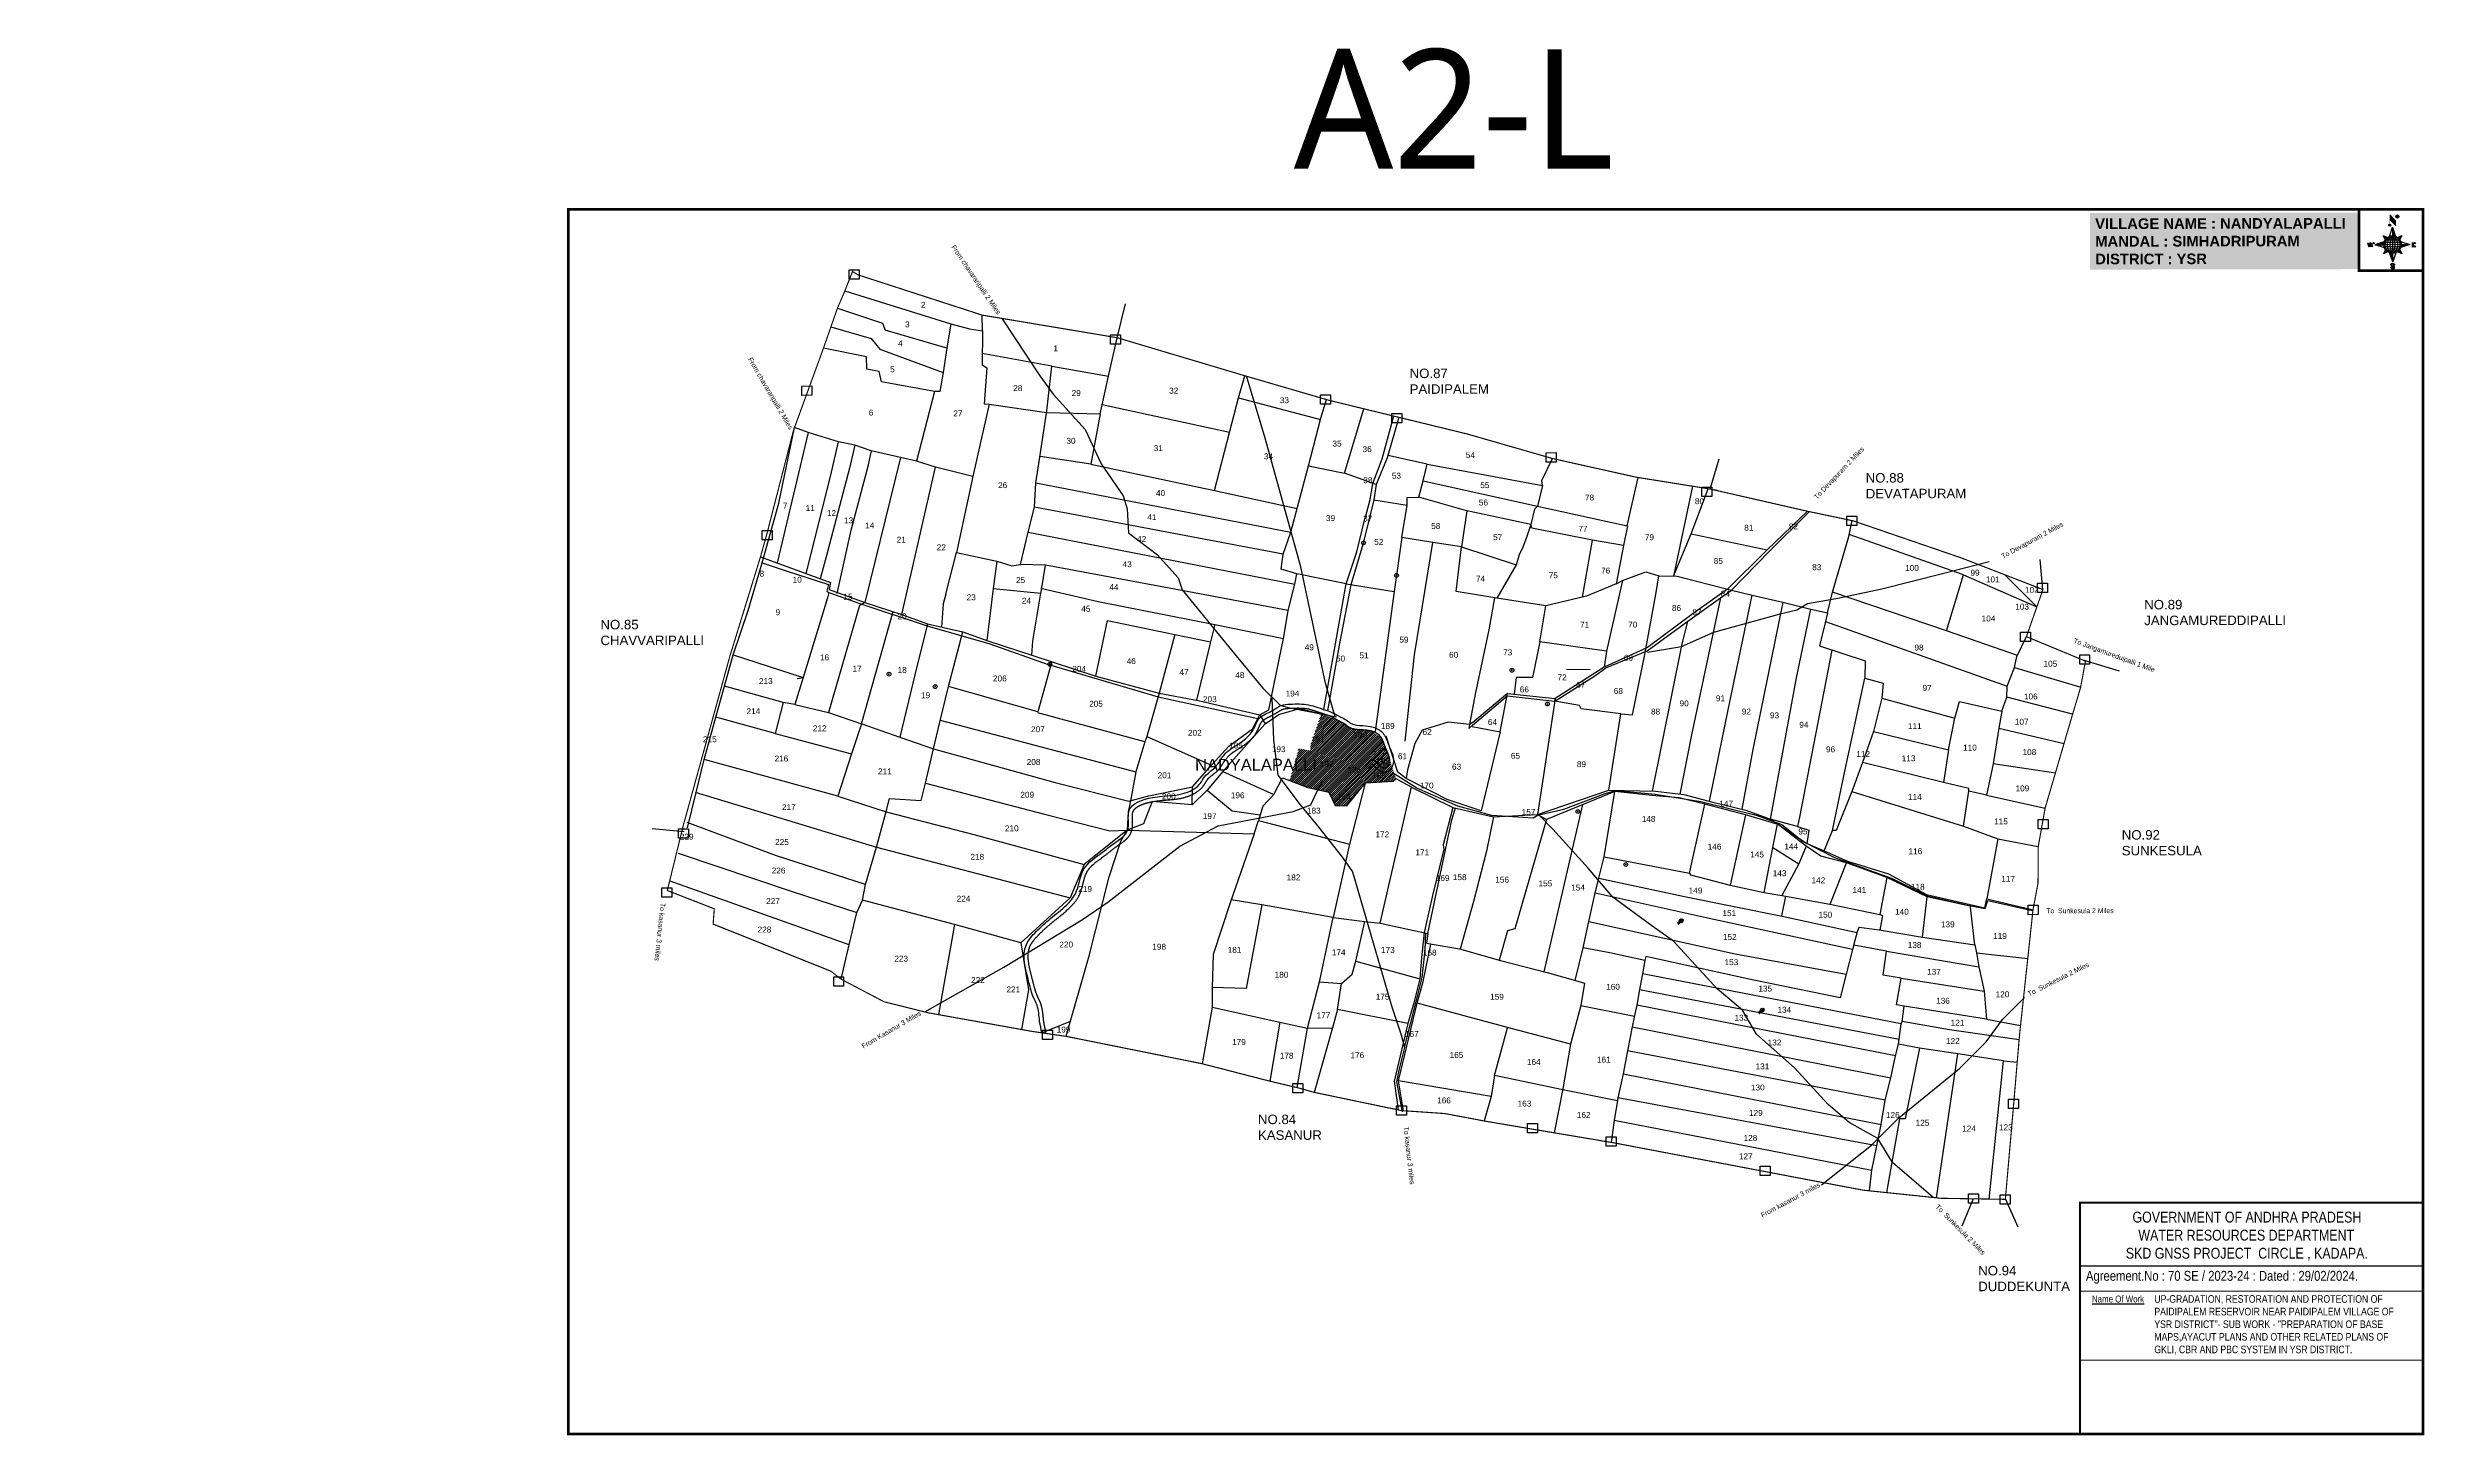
# Model space of a CAD drawing. Header units: inches. Extents: x 192109 to 198389, y 1620925 to 1624593.
import ezdxf
from ezdxf.enums import TextEntityAlignment as Align

# ---------------------------------------------------------------- set-up
doc = ezdxf.new("R2010")
doc.units = ezdxf.units.IN
doc.header["$LTSCALE"] = 15
doc.header["$MEASUREMENT"] = 0
doc.header["$PDMODE"] = 32
doc.header["$PDSIZE"] = 10
for name, color, linetype in [('bord', 1, 'Continuous'), ('CADAS', 1, 'Continuous'), ('FRAME 025', 7, 'Continuous'), ('PLOT NO', 7, 'Continuous'), ('PLOTS', 7, 'Continuous'), ('POINT', 2, 'Continuous'), ('ROAD', 1, 'Continuous'), ('STREAM', 4, 'Continuous'), ('text2', 7, 'Continuous'), ('TITLEBLOCK', 7, 'Continuous'), ('VILLAGE BOUNADRY', 5, 'Continuous'), ('VILLAGE BOUNDARY', 5, 'Continuous')]:
    doc.layers.add(name, color=color, linetype=linetype)
doc.styles.add('ARIALN', font='ARIALN.TTF')
doc.styles.get("Standard").update_dxf_attribs({"font": 'arial.ttf'})
doc.styles.add('TMS', font='trebuc.ttf')
pattern_1 = [(267.297113149, (-8720374.938, 50637915.138), (10.5367255337, -0.497431438), [])]
pattern_2 = [(357.297113149, (-8720374.938, 50637915.138), (0.497431438, 10.5367255337), [])]

# ---------------------------------------------------------------- blocks, each defined once
blk = doc.blocks.new('*X14')
at = {"color": 0, "linetype": 'Continuous'}
for p, q in [((6321.6, 240.5), (6322.3, 241.2)), ((6321.6, 240.3), (6322.3, 241)), ((6321.6, 240.1), (6322.3, 240.8)), ((6321.6, 239.9), (6322.4, 240.7)), ((6321.6, 239.8), (6322.4, 240.6)), ((6321.6, 239.6), (6322.5, 240.5)), ((6321.6, 239.4), (6322.5, 240.3)), ((6321.6, 239.2), (6322.6, 240.2)), ((6321.7, 239.1), (6322.6, 240.1)), ((6321.8, 240.8), (6322.4, 241.4)), ((6321.8, 239), (6322.7, 240)), ((6321.8, 239), (6322.8, 239.9)), ((6321.9, 238.9), (6322.9, 239.8)), ((6322, 238.8), (6323, 239.7)), ((6322.1, 241.3), (6322.4, 241.6)), ((6322.1, 238.7), (6323.1, 239.6)), ((6322.2, 238.6), (6323.1, 239.6)), ((6322.3, 238.5), (6323.2, 239.5)), ((6322.4, 238.5), (6323.3, 239.4)), ((6322.5, 238.4), (6323.4, 239.3)), ((6322.7, 238.4), (6323.6, 239.3)), ((6322.8, 238.3), (6323.7, 239.2)), ((6322.9, 238.3), (6323.8, 239.1)), ((6323.1, 238.2), (6323.9, 239.1)), ((6323.2, 238.2), (6324, 239)), ((6323.3, 238.2), (6324.2, 239)), ((6323.5, 238.1), (6324.3, 238.9)), ((6323.7, 238.1), (6324.4, 238.9)), ((6323.8, 238.1), (6324.6, 238.8)), ((6324.1, 238.2), (6324.7, 238.8)), ((6324.3, 238.3), (6324.9, 238.8)), ((6324.6, 238.3), (6325.1, 238.8)), ((6324.8, 238.4), (6325.2, 238.8)), ((6325.1, 238.5), (6325.4, 238.8)), ((6325.4, 238.6), (6325.6, 238.8))]:
    blk.add_line(p, q, dxfattribs=at)
blk = doc.blocks.new('*X13')
at = {"color": 0, "linetype": 'Continuous'}
for p, q in [((6324.4, 240.3), (6324.5, 240.4)), ((6324.6, 240.3), (6324.8, 240.5)), ((6324.7, 240.2), (6325, 240.5)), ((6324.8, 240.2), (6325.2, 240.6)), ((6325, 240.1), (6325.5, 240.6)), ((6325.1, 240.1), (6325.6, 240.6)), ((6325.2, 240), (6325.8, 240.6)), ((6325.3, 240), (6326, 240.6)), ((6325.4, 239.9), (6326.1, 240.6)), ((6325.5, 239.8), (6326.2, 240.5)), ((6325.6, 239.8), (6326.3, 240.5)), ((6325.7, 239.7), (6326.5, 240.4)), ((6325.9, 239.6), (6326.6, 240.3)), ((6326, 239.5), (6326.7, 240.3)), ((6326, 239.4), (6326.8, 240.2)), ((6326.1, 239.3), (6327, 240.2)), ((6326.2, 239.3), (6327.1, 240.1)), ((6326.3, 239.2), (6327.1, 240)), ((6326.4, 239.1), (6327.2, 239.9)), ((6326.5, 239), (6327.3, 239.8)), ((6326.5, 238.9), (6327.4, 239.7)), ((6326.6, 238.8), (6327.5, 239.6)), ((6326.7, 238.7), (6327.5, 239.5)), ((6326.8, 238.6), (6327.6, 239.4)), ((6326.8, 238.5), (6327.7, 239.3)), ((6326.8, 236.5), (6327.4, 237)), ((6326.9, 238.3), (6327.8, 239.2)), ((6326.9, 238.2), (6327.9, 239.1)), ((6326.9, 236.8), (6327.6, 237.4)), ((6327, 238.1), (6327.8, 239)), ((6327, 237.9), (6327.8, 238.8)), ((6327, 237.8), (6327.8, 238.6)), ((6327, 237.6), (6327.8, 238.4)), ((6327, 237.4), (6327.8, 238.2)), ((6327, 237.3), (6327.8, 238)), ((6327, 237.1), (6327.8, 237.9))]:
    blk.add_line(p, q, dxfattribs=at)
blk = doc.blocks.new('H')
at = {"layer": 'bord', "extrusion": (0.000427885, 0.004792, 0.999988)}
h = blk.add_hatch(dxfattribs=at)
h.set_pattern_fill('LINE', color=8, scale=84.387686, angle=-92.7029, style=0)
h.set_pattern_definition(pattern_1)
h.paths.add_polyline_path([(-625, 665, -0.090992), (-615, 710), (-751, 671)])
h = blk.add_hatch(dxfattribs=at)
h.set_pattern_fill('LINE', color=8, scale=84.387686, angle=-2.7029, style=0)
h.set_pattern_definition(pattern_2)
h.paths.add_polyline_path([(-492, 786, -0.090992), (-448, 775), (-486, 912)])
h = blk.add_hatch(dxfattribs=at)
h.set_pattern_fill('LINE', color=8, scale=84.387686, angle=-2.7029, style=0)
h.set_pattern_definition(pattern_2)
h.paths.add_polyline_path([(-504, 533, -0.090992), (-549, 543), (-510, 406)])
h = blk.add_hatch(dxfattribs=at)
h.set_pattern_fill('LINE', color=8, scale=84.387686, angle=-92.7029, style=0)
h.set_pattern_definition(pattern_1)
h.paths.add_polyline_path([(-246, 647), (-372, 653, -0.090992), (-382, 609)])
for p, q in [((-516, 1087, -1217), (-432, 994, -1217)), ((-865, 701, -1215), (-847, 638, -1215)), ((-847, 700, -1215), (-829, 637, -1215)), ((-829, 699, -1215), (-811, 636, -1215)), ((-829, 699, -1215), (-811, 698, -1215)), ((-811, 698, -1215), (-794, 635, -1215)), ((-752, 665, -1215), (-615, 704, -1215)), ((-627, 794, -1216), (-567, 760, -1216)), ((-627, 794, -1216), (-584, 747, -1215)), ((-599, 731, -1215), (-627, 794, -1216)), ((-538, 774, -1216), (-487, 906, -1216)), ((-519, 1020, -1217), (-435, 927, -1216)), ((-487, 906, -1216), (-493, 780, -1216)), ((-487, 906, -1216), (-448, 769, -1216)), ((-421, 753, -1216), (-359, 781, -1216)), ((-359, 781, -1216), (-405, 739, -1216)), ((-359, 781, -1216), (-392, 721, -1215)), ((-752, 665, -1215), (-625, 659, -1215)), ((-619, 614, -1215), (-752, 665, -1215)), ((-639, 526, -1214), (-606, 585, -1215)), ((-639, 526, -1214), (-593, 568, -1215)), ((-577, 553, -1215), (-639, 526, -1214)), ((-511, 400, -1214), (-549, 537, -1214)), ((-460, 533, -1215), (-511, 400, -1214)), ((-505, 527, -1214), (-511, 400, -1214)), ((-371, 513, -1214), (-431, 546, -1215)), ((-371, 513, -1214), (-414, 560, -1215)), ((-399, 576, -1215), (-371, 513, -1214)), ((-246, 641, -1215), (-383, 603, -1215)), ((-379, 693, -1215), (-246, 641, -1215)), ((-373, 647, -1215), (-246, 641, -1215)), ((-213, 669, -1215), (-217, 601, -1215)), ((-197, 600, -1215), (-194, 668, -1215))]:
    blk.add_line(p, q, dxfattribs=at)
at = {"layer": 'bord', "color": 8, "linetype": 'ByBlock', "extrusion": (0.000427885, 0.004792, 0.999988)}
for p, q in [((-386, 711, -1215), (-605, 722, -1215)), ((-411, 744, -1216), (-578, 752, -1216)), ((-493, 780, -1216), (-505, 527, -1214)), ((-373, 647, -1215), (-625, 659, -1215)), ((-378, 616, -1215), (-623, 628, -1215)), ((-375, 679, -1215), (-620, 691, -1215)), ((-392, 585, -1215), (-611, 595, -1215)), ((-420, 555, -1215), (-587, 562, -1215))]:
    blk.add_line(p, q, dxfattribs=at)
at = {"layer": 'bord', "extrusion": (0.000427885, 0.004792, 0.999988), "elevation": -1212}
for points, const_width in [([(-522, 960), (-516, 1093)], 1.61), ([(-434, 933), (-428, 1066)], 1.61), ([(-870, 707), (-846, 706)], 0.642), ([(-829, 643), (-855, 644)], 0.642), ([(-829, 643), (-821, 678)], 0.642), ([(-811, 642), (-784, 641)], 0.642), ([(-793, 641), (-782, 694)], 0.642), ([(-177, 605), (-226, 607)], 0.706), ([(-223, 676), (-174, 673)], 0.706), ([(-195, 645), (-185, 644)], 0.706)]:
    blk.add_lwpolyline(points, dxfattribs=dict(at, const_width=const_width))
for points, const_width in [([(-414, 1073, 1), (-398, 1058, 1)], 22.3), ([(-776, 697, 1), (-769, 690, 1)], 8.9), ([(-530, 950, 1), (-520, 939, 1)], 14.8), ([(-490, 362, 1), (-498, 369, 1)], 11.1), ([(-180, 618, 1), (-173, 611, 1)], 9.79), ([(-178, 667, 1), (-171, 660, 1)], 9.79), ([(-525, 322, 1), (-533, 329, 1)], 11.1)]:
    blk.add_lwpolyline(points, format="xyb", close=True, dxfattribs=dict(at, const_width=const_width))
for points in [[(-537, 317), (-531, 310), (-520, 307), (-505, 307), (-494, 310), (-486, 318), (-487, 326), (-491, 333), (-494, 336), (-503, 341), (-522, 347), (-530, 352), (-534, 355), (-537, 363), (-537, 373), (-530, 381), (-520, 384), (-504, 384), (-493, 380), (-487, 373)], [(-522, 348), (-526, 354), (-528, 361), (-528, 371), (-526, 375), (-521, 381), (-515, 384)], [(-505, 307), (-499, 312), (-497, 319), (-497, 327), (-501, 335), (-509, 343)]]:
    blk.add_lwpolyline(points, dxfattribs=at)
at = {"layer": 'bord', "extrusion": (0.000427885, 0.004792, 0.999988)}
for centre, radius in [((-406, 1065, -1212), 22.3), ((-773, 694, -1212), 8.9), ((-498, 659, -1212), 127), ((-525, 944, -1212), 14.8), ((-494, 365, -1212), 11.1), ((-177, 615, -1212), 9.79), ((-174, 663, -1212), 9.79), ((-529, 325, -1212), 11.1)]:
    blk.add_circle(centre, radius, dxfattribs=at)
at = {"layer": 'bord', "color": 8, "linetype": 'ByBlock', "extrusion": (0.000427885, 0.004792, 0.999988)}
for centre, radius, start, end in [((-482, 658, -1212), 128, 94.9254, 259.6691), ((-437, 656, -1212), 141, 113.2864, 241.308), ((-316, 651, -1212), 222, 142.5892, 212.0053), ((-560, 662, -1212), 141, 293.2864, 61.308), ((-681, 668, -1212), 222, 322.5892, 32.0053), ((-515, 660, -1212), 128, 274.9254, 79.6691)]:
    blk.add_arc(centre, radius, start, end, dxfattribs=at)
at = {"layer": 'bord', "extrusion": (0.000427885, 0.004792, 0.999988)}
for points in [[(-516, 1093, -1212), (-431, 1000, -1212), (-519, 1026, -1212), (-434, 933, -1212)], [(-864, 707, -1212), (-846, 706, -1212), (-846, 644, -1212), (-829, 643, -1212)], [(-829, 705, -1212), (-811, 704, -1212), (-811, 642, -1212), (-793, 641, -1212)], [(-193, 674, -1212), (-197, 606, -1212), (-213, 675, -1212), (-216, 607, -1212)]]:
    blk.add_solid(points, dxfattribs=at)
at = {"layer": 'bord', "extrusion": (0.000427885, 0.004792, 0.999988), "xscale": 7.977342409717546, "yscale": 7.977342409717546, "zscale": 7.977342409717546, "rotation": 138.0840426661453}
for name, p in [('*X13', (38301, -31929, -1212)), ('*X14', (38314, -31951, -1212))]:
    blk.add_blockref(name, p, dxfattribs=at)
blk = doc.blocks.new('DROP')
h = blk.add_hatch()
h.set_pattern_fill('ANSI31', color=1, scale=10, angle=45)
h.set_pattern_definition([(90, (-324.4107, -25.7687), (-1.25, 0), [])])
h.paths.add_polyline_path([(-9.9, -4.3), (-13.8, 4.1), (13.8, 4.1), (10.2, -4.3)])

msp = doc.modelspace()

# ---------------------------------------------------------------- hatches: boundary and pattern name
at = {"layer": 'PLOTS'}
h = msp.add_hatch(dxfattribs=at)
h.set_pattern_fill('ANSI31', color=30, scale=31.113014, angle=0.1003)
h.set_pattern_definition([(45.1003, (192838.867, 1621082.6383), (-2.754838, 2.7452096), [])])
edge = h.paths.add_edge_path()
edge.add_spline(control_points=[(195646.2, 1622736.5), (195646.1, 1622736.6), (195646.1, 1622736.7), (195645.8, 1622737.4), (195645.5, 1622738), (195645, 1622739.2), (195644.7, 1622739.9), (195644.2, 1622741.1), (195643.9, 1622741.8), (195643.4, 1622742.9), (195643.2, 1622743.3), (195643, 1622744), (195642.9, 1622744.3), (195642.7, 1622744.6), (195642.7, 1622744.7), (195642.6, 1622744.9), (195642.6, 1622745), (195642.5, 1622745), (195642.5, 1622745.1), (195642.5, 1622745.1), (195642.5, 1622745.2), (195642.5, 1622745.2), (195642.4, 1622745.3), (195642.4, 1622745.4), (195642.4, 1622745.5), (195642.3, 1622745.7), (195642.3, 1622745.7), (195642.2, 1622745.9), (195642.2, 1622746), (195641.9, 1622746.7), (195641.6, 1622747.3), (195641.2, 1622748.5), (195641, 1622749.1), (195640.6, 1622750.2), (195640.4, 1622750.8), (195639.9, 1622751.9), (195639.7, 1622752.4), (195639.3, 1622753.5), (195639.1, 1622754.1), (195638.7, 1622755.2), (195638.5, 1622755.7), (195638.2, 1622756.6), (195638, 1622757), (195637.7, 1622757.8), (195637.6, 1622758.2), (195637.3, 1622758.9), (195637.1, 1622759.3), (195636.8, 1622760.1), (195636.7, 1622760.5), (195636.3, 1622761.2), (195636.2, 1622761.6), (195635.9, 1622762.3), (195635.7, 1622762.6), (195635.4, 1622763.3), (195635.2, 1622763.7), (195634.9, 1622764.4), (195634.7, 1622764.7), (195634.4, 1622765.4), (195634.2, 1622765.7), (195634, 1622766.2), (195633.9, 1622766.4), (195633.8, 1622766.6), (195633.7, 1622766.7), (195633.7, 1622766.8), (195633.6, 1622766.9), (195633.6, 1622766.9), (195633.6, 1622767), (195633.5, 1622767.1), (195633.5, 1622767.1), (195633.4, 1622767.3), (195633.3, 1622767.4), (195633, 1622767.9), (195632.8, 1622768.3), (195632.3, 1622769.1), (195632.1, 1622769.5), (195631.8, 1622769.9), (195631.8, 1622769.9), (195631.8, 1622769.9)], knot_values=[965380.390459, 965380.390459, 965380.390459, 965380.390459, 965525.079832, 965525.079832, 966795.202568, 966795.202568, 968065.325303, 968065.325303, 969335.448039, 969335.448039, 970233.757893, 970233.757893, 970682.91282, 970682.91282, 970907.490284, 970907.490284, 971019.779016, 971019.779016, 971075.923382, 971075.923382, 971132.067748, 971132.067748, 971236.292595, 971236.292595, 971380.663233, 971380.663233, 971523.992289, 971523.992289, 971754.40865, 971754.40865, 972890.91368, 972890.91368, 974027.418711, 974027.418711, 975163.923742, 975163.923742, 976300.428772, 976300.428772, 977436.933803, 977436.933803, 978573.438833, 978573.438833, 979430.947815, 979430.947815, 980288.456797, 980288.456797, 981145.965778, 981145.965778, 982003.47476, 982003.47476, 982860.983741, 982860.983741, 983718.492723, 983718.492723, 984576.001705, 984576.001705, 985433.510686, 985433.510686, 986291.019668, 986291.019668, 986719.774158, 986719.774158, 986934.151404, 986934.151404, 987041.340027, 987041.340027, 987148.528649, 987148.528649, 987253.625091, 987253.625091, 987627.546463, 987627.546463, 988671.807291, 988671.807291, 989716.068119, 989716.068119, 989812.596755, 989812.596755, 989812.596755, 989812.596755], degree=3, periodic=0)
edge.add_line((195631.8, 1622769.9), (195606.5, 1622785.9))
edge.add_line((195606.5, 1622785.9), (195594.6, 1622789.2))
edge.add_spline(control_points=[(195594.6, 1622789.2), (195594, 1622789.3), (195593.3, 1622789.3), (195591.7, 1622789.5), (195590.8, 1622789.6), (195588.9, 1622789.8), (195587.9, 1622789.9), (195586.3, 1622790), (195585.7, 1622790), (195584.8, 1622790.1), (195584.5, 1622790.1), (195584, 1622790.1), (195583.8, 1622790.2), (195583.6, 1622790.2), (195583.5, 1622790.2), (195583.4, 1622790.2), (195583.3, 1622790.2), (195583.2, 1622790.2), (195583.1, 1622790.2), (195582.8, 1622790.2), (195582.6, 1622790.2), (195582.2, 1622790.3), (195582.1, 1622790.3), (195581.5, 1622790.3), (195581, 1622790.3), (195580.1, 1622790.4), (195579.6, 1622790.4), (195578.6, 1622790.4), (195578.1, 1622790.5), (195577.1, 1622790.5), (195576.6, 1622790.5), (195575.6, 1622790.6), (195575, 1622790.6), (195574, 1622790.7), (195573.5, 1622790.7), (195572.5, 1622790.8), (195572, 1622790.8), (195570.9, 1622790.9), (195570.4, 1622790.9), (195569.3, 1622791), (195568.8, 1622791.1), (195567.7, 1622791.2), (195567.2, 1622791.2), (195566.1, 1622791.4), (195565.6, 1622791.4), (195564.6, 1622791.6), (195564.2, 1622791.6), (195563.4, 1622791.8), (195563, 1622791.8), (195562.2, 1622792), (195561.8, 1622792), (195561, 1622792.2), (195560.6, 1622792.3), (195559.8, 1622792.5), (195559.4, 1622792.6), (195558.6, 1622792.8), (195558.2, 1622792.9), (195557.3, 1622793.1), (195556.9, 1622793.2), (195556.1, 1622793.4), (195555.7, 1622793.6), (195554.9, 1622793.8), (195554.5, 1622794), (195553.7, 1622794.3), (195553.2, 1622794.4), (195552.4, 1622794.8), (195552, 1622794.9), (195551.2, 1622795.3), (195550.8, 1622795.5), (195550, 1622795.8), (195549.6, 1622796), (195548.9, 1622796.4), (195548.6, 1622796.5), (195548.2, 1622796.7), (195548.1, 1622796.8), (195547.9, 1622796.9), (195547.9, 1622796.9), (195547.7, 1622797), (195547.7, 1622797), (195547.6, 1622797.1), (195547.5, 1622797.1), (195547.4, 1622797.2), (195547.4, 1622797.2), (195547, 1622797.4), (195546.8, 1622797.6), (195546.3, 1622797.9), (195546, 1622798), (195545.5, 1622798.3), (195545.3, 1622798.5), (195544.8, 1622798.8), (195544.6, 1622799), (195544.1, 1622799.3), (195543.9, 1622799.5), (195543.4, 1622799.8), (195543.2, 1622799.9), (195542.8, 1622800.3), (195542.5, 1622800.4), (195542.1, 1622800.7), (195541.9, 1622800.9), (195541.5, 1622801.2), (195541.3, 1622801.4), (195540.9, 1622801.7), (195540.7, 1622801.8), (195540.3, 1622802.1), (195540.1, 1622802.3), (195539.7, 1622802.6), (195539.5, 1622802.7), (195539.2, 1622803), (195539, 1622803.2), (195538.6, 1622803.5), (195538.4, 1622803.6), (195538.1, 1622803.9), (195537.9, 1622804), (195537.6, 1622804.3), (195537.4, 1622804.4), (195537.1, 1622804.7), (195536.9, 1622804.8), (195536.6, 1622805.1), (195536.4, 1622805.2), (195536.1, 1622805.4), (195535.9, 1622805.5), (195535.6, 1622805.8), (195535.5, 1622805.9), (195535.2, 1622806), (195535.2, 1622806.1), (195535.1, 1622806.2), (195535, 1622806.2), (195535, 1622806.2), (195534.9, 1622806.3), (195534.9, 1622806.3), (195534.9, 1622806.3), (195534.9, 1622806.3), (195534.9, 1622806.3), (195534.9, 1622806.3), (195534.8, 1622806.3), (195534.8, 1622806.3), (195534.8, 1622806.4), (195534.8, 1622806.4), (195534.7, 1622806.4), (195534.7, 1622806.4), (195534.6, 1622806.5), (195534.5, 1622806.5), (195534.5, 1622806.6), (195534.1, 1622806.8), (195533.8, 1622807.1), (195533.1, 1622807.5), (195532.8, 1622807.7), (195532.1, 1622808.1), (195531.7, 1622808.3), (195531, 1622808.7), (195530.7, 1622808.9), (195529.9, 1622809.3), (195529.6, 1622809.5), (195528.8, 1622809.9), (195528.5, 1622810.1), (195528.1, 1622810.3)], knot_values=[888816.306215, 888816.306215, 888816.306215, 888816.306215, 890092.834042, 890092.834042, 891957.598932, 891957.598932, 893822.363821, 893822.363821, 895007.058461, 895007.058461, 895599.405781, 895599.405781, 895895.579441, 895895.579441, 896043.666271, 896043.666271, 896191.753101, 896191.753101, 896311.497099, 896311.497099, 896749.906491, 896749.906491, 896969.111187, 896969.111187, 897874.928162, 897874.928162, 898780.745137, 898780.745137, 899686.562112, 899686.562112, 900592.379087, 900592.379087, 901498.196062, 901498.196062, 902404.013037, 902404.013037, 903309.830012, 903309.830012, 904215.646987, 904215.646987, 905121.463962, 905121.463962, 906027.280937, 906027.280937, 906933.097912, 906933.097912, 907595.309054, 907595.309054, 908257.520195, 908257.520195, 908919.731337, 908919.731337, 909581.942478, 909581.942478, 910244.15362, 910244.15362, 910906.364761, 910906.364761, 911568.575903, 911568.575903, 912230.787044, 912230.787044, 912892.998186, 912892.998186, 913555.209327, 913555.209327, 914217.420469, 914217.420469, 914879.63161, 914879.63161, 915541.842752, 915541.842752, 915964.52861, 915964.52861, 916175.871539, 916175.871539, 916281.543004, 916281.543004, 916387.214468, 916387.214468, 916450.708334, 916450.708334, 916549.627788, 916549.627788, 916992.039669, 916992.039669, 917434.45155, 917434.45155, 917876.863431, 917876.863431, 918319.275312, 918319.275312, 918761.687193, 918761.687193, 919204.099074, 919204.099074, 919646.510955, 919646.510955, 920088.922836, 920088.922836, 920531.334717, 920531.334717, 920973.746598, 920973.746598, 921416.158479, 921416.158479, 921858.57036, 921858.57036, 922300.982242, 922300.982242, 922743.394123, 922743.394123, 923185.806004, 923185.806004, 923628.217885, 923628.217885, 924070.629766, 924070.629766, 924513.041647, 924513.041647, 924955.453528, 924955.453528, 925397.865409, 925397.865409, 925619.071349, 925619.071349, 925729.67432, 925729.67432, 925784.975805, 925784.975805, 925812.626547, 925812.626547, 925840.27729, 925840.27729, 925874.527659, 925874.527659, 925930.02105, 925930.02105, 926005.817365, 926005.817365, 926100.209711, 926100.209711, 926310.137135, 926310.137135, 927231.762455, 927231.762455, 928153.387774, 928153.387774, 929075.013093, 929075.013093, 929996.638412, 929996.638412, 930918.263731, 930918.263731, 931773.384213, 931773.384213, 931773.384213, 931773.384213], degree=3, periodic=0)
edge.add_line((195528.1, 1622810.3), (195474.3, 1622832.4))
edge.add_line((195474.3, 1622832.4), (195445.8, 1622748.7))
edge.add_line((195445.8, 1622748.7), (195446.1, 1622734.4))
edge.add_line((195446.1, 1622734.4), (195415, 1622740.1))
edge.add_line((195415, 1622740.1), (195390.8, 1622655.6))
edge.add_line((195390.8, 1622655.6), (195438.5, 1622637.3))
edge.add_line((195438.5, 1622637.3), (195494.6, 1622625.3))
edge.add_line((195494.6, 1622625.3), (195510.6, 1622589.5))
edge.add_line((195510.6, 1622589.5), (195541.5, 1622589.1))
edge.add_line((195541.5, 1622589.1), (195590.5, 1622648.9))
edge.add_line((195590.5, 1622648.9), (195664.1, 1622653.2))
edge.add_line((195664.1, 1622653.2), (195672.3, 1622660.1))
edge.add_line((195672.3, 1622660.1), (195667.1, 1622672.5))
edge.add_line((195667.1, 1622672.5), (195646.2, 1622736.5))
h.paths.add_polyline_path([(195466.6, 1622687.2), (195510.8, 1622687.2), (195510.7, 1622711.1), (195466.5, 1622711)], flags=24)
h.paths.add_polyline_path([(195443.1, 1622752), (195487.3, 1622752.1), (195487.3, 1622775.9), (195443.1, 1622775.9)], flags=25)
h.paths.add_polyline_path([(195554.8, 1622764.4), (195599, 1622764.5), (195598.9, 1622788.3), (195554.7, 1622788.2)], flags=24)
h.paths.add_polyline_path([(195615.8, 1622694.5), (195660, 1622694.6), (195659.9, 1622718.4), (195615.7, 1622718.3)], flags=24)
h.paths.add_polyline_path([(195605.6, 1622720.9), (195649.8, 1622721), (195649.7, 1622744.8), (195605.5, 1622744.7)], flags=24)
h.paths.add_polyline_path([(195539.7, 1622672.1), (195583.9, 1622672.1), (195583.8, 1622696), (195539.6, 1622695.9)], flags=24)
h.paths.add_polyline_path([(195604.7, 1622657), (195648.9, 1622657), (195648.8, 1622680.9), (195604.6, 1622680.8)], flags=24)
h.paths.add_polyline_path([(195511.4, 1622601), (195555.6, 1622601.1), (195555.6, 1622624.9), (195511.3, 1622624.8)], flags=24)

# ---------------------------------------------------------------- linework, layer by layer
at = {"layer": 'FRAME 025', "lineweight": -3}
for points, elevation in [([(197481.7, 1621372.9), (198388.7, 1621372.9)], 0.3), ([(197481.7, 1621306.3), (198387.3, 1621306.9)], 3.6), ([(197481.6, 1621124.6), (198388.3, 1621124.1)], 4.4)]:
    msp.add_lwpolyline(points, dxfattribs=dict(at, elevation=elevation))
at = {"layer": 'PLOTS'}
for points in [[(194195.9, 1623904.3), (194314.5, 1623864), (194322, 1623845.9)], [(194215.3, 1623949.5), (194495.2, 1623862.3), (194544.8, 1623849.4), (194579.1, 1623843.8), (194578.1, 1623885.7)], [(194579.1, 1623843.8), (194578, 1623754), (194590.5, 1623746.7), (194583.7, 1623651.6), (194596.4, 1623650.7), (194573.3, 1623545.6), (194553.6, 1623459.2), (194454.8, 1623484), (194404.7, 1623499.9), (194285.2, 1623527), (194241.6, 1623542.3), (194198.6, 1623550.9), (194118.1, 1623575.2), (194082.2, 1623588.3)], [(194178.6, 1623854.9), (194284.8, 1623824.3), (194308, 1623795.3), (194474.7, 1623734.1)], [(194485, 1623798.3), (194322, 1623845.9)], [(194495.2, 1623862.3), (194485, 1623798.3), (194474.7, 1623734.1), (194466.7, 1623683.9), (194452.1, 1623684.2), (194404.7, 1623499.9)], [(194452.1, 1623684.2), (194312.2, 1623709.6), (194305.8, 1623736.6), (194273.5, 1623742.9), (194272.3, 1623775.7), (194158.8, 1623798.4)], [(194762, 1623750.6), (194578.3, 1623784.2)], [(194709.4, 1622987.3), (194711.7, 1623024.1), (194733.4, 1623150.7), (194735, 1623159.9), (194745.1, 1623225.1), (194679.2, 1623226.7), (194700.1, 1623311.9), (194716.2, 1623377.8), (194720.4, 1623442.3), (194730.8, 1623509.9), (194749.3, 1623632.9), (194762, 1623750.6), (194911.9, 1623724.1), (194934.6, 1623826)], [(194596.4, 1623650.7), (194748.5, 1623627.9), (194890.3, 1623624.9), (194911.9, 1623724.1)], [(195192, 1623421.8), (195231.5, 1623575.3), (195255.1, 1623666.8), (195272.2, 1623725.4)], [(193992.4, 1623246.8), (194177.7, 1623178.7), (194174.1, 1623160.4), (194268.5, 1623126.1), (194366.3, 1623094.8), (194433.5, 1623069.6), (194475.7, 1623060.1), (194527, 1623048.6), (194593.5, 1623025.1), (194709.4, 1622987.3), (194878.8, 1622931.6), (195046, 1622886.2), (195148.9, 1622867.1), (195312, 1622829.1), (195336, 1622842.4), (195375, 1623035.4), (195386.3, 1623105.2), (195404.5, 1623174.6), (195409.2, 1623202.1), (195368.4, 1623214.5), (195373.9, 1623253.6), (195393.8, 1623312), (195411.7, 1623378.4), (195440.4, 1623487.6), (195473.4, 1623613.3), (195487.8, 1623662.4)], [(195231.5, 1623575.3), (194895.4, 1623648.4)], [(195255.1, 1623666.8), (195472.5, 1623609.7)], [(193997, 1623231.1), (194041, 1623388.3), (194082.2, 1623588.3)], [(194890.3, 1623624.9), (194865.7, 1623491.5), (194731.2, 1623512.2)], [(195440.4, 1623487.6), (195535.6, 1623467.6), (195586.4, 1623638.1)], [(195679.4, 1623615.5), (195648.1, 1623508.1), (195619.6, 1623437.8), (195535.6, 1623467.6)], [(195665.2, 1623619), (195634.1, 1623505.3), (195609.6, 1623439.9), (195601.5, 1623393.9), (195590.3, 1623351.1)], [(194118.1, 1623575.2), (194036.1, 1623230.8)], [(194113.5, 1623202.3), (194180, 1623471), (194198.6, 1623550.9)], [(194241.6, 1623542.3), (194227.9, 1623481.6), (194165.8, 1623246.6), (194150.5, 1623188.7)], [(194194.7, 1623150.3), (194232.3, 1623317.4), (194277.6, 1623490.4), (194285.8, 1623526.9)], [(194362.8, 1623509.4), (194268.5, 1623126.1)], [(194366.3, 1623094.8), (194454.8, 1623484)], [(194553.6, 1623459.2), (194510.6, 1623258.2), (194616.8, 1623235.2), (194656.4, 1623223.5)], [(194865.7, 1623491.5), (195192, 1623421.8), (195410.8, 1623375)], [(195619.6, 1623437.8), (195612.9, 1623397.6), (195701.3, 1623383.1), (195701, 1623403.7), (195732.4, 1623404.3), (195743.1, 1623447.5), (195754, 1623492.2), (195649.9, 1623514.3)], [(195743.1, 1623447.5), (196045.2, 1623381), (196282.7, 1623328.7), (196311.2, 1623456.2)], [(195754, 1623492.2), (196059.1, 1623435.6), (196057.3, 1623448.5)], [(196057.3, 1623448.5), (196085, 1623506.7)], [(194720.4, 1623442.3), (195393.8, 1623312)], [(195612.9, 1623397.6), (195584.2, 1623279.4), (195552.6, 1623173.3), (195521.1, 1623013.6), (195490.5, 1622839.9)], [(196273, 1623276.7), (196191.1, 1623291.2), (196030.8, 1623322.9), (196028.3, 1623332.7), (195855.4, 1623369.2), (195732.4, 1623404.3)], [(196059.1, 1623435.6), (196045.2, 1623381), (196038, 1623372.7), (196028.3, 1623332.7), (196017.3, 1623301), (196005.5, 1623269.4), (195998.1, 1623254.5), (195989.2, 1623226), (195938.2, 1623137.9)], [(196455, 1623433.5), (196405.1, 1623195.8), (196451.9, 1623307.6), (196496.2, 1623426.9)], [(195373.9, 1623253.6), (194716.2, 1623377.8)], [(195568, 1623260.1), (195590.3, 1623351.1)], [(195696.1, 1622759.7), (195720.9, 1622988.2), (195768.8, 1623284.4), (195686.8, 1623297.6), (195701.3, 1623383.1)], [(196283.1, 1623328.6), (196273, 1623276.7), (196253.6, 1623176), (196174.8, 1623143.2), (196067.5, 1623117.5), (195938.2, 1623137.9), (195830.4, 1623154.9), (195844.8, 1623273), (195768.8, 1623284.4)], [(195858.9, 1623368.5), (195844.8, 1623273), (195989.2, 1623226)], [(195966.4, 1622885.9), (196092.5, 1622872.7), (196045.8, 1622566.3), (196234, 1622630.1), (196265.8, 1622832.2), (196296.5, 1622829.7), (196330.1, 1622993.3), (196359.2, 1623152.3), (196366.2, 1623196.9), (196414.7, 1623195.6), (196558.2, 1623158.5), (196612.8, 1623145.9), (196693.4, 1623126.8), (196768.1, 1623109), (196811.7, 1623098.7), (196824.6, 1623153.1), (196867.8, 1623300.3), (196876.7, 1623342.7)], [(196451.9, 1623307.6), (196652.7, 1623265.4), (196759.2, 1623367.3)], [(196558.2, 1623158.5), (196658.9, 1623262.2), (196763.5, 1623366)], [(194700.1, 1623311.9), (195404.5, 1623174.6)], [(195686.8, 1623297.6), (195666.5, 1623155.2), (195616.2, 1622785.6)], [(196164.4, 1623140.7), (196191.1, 1623291.2)], [(197171.1, 1623199.6), (196869, 1623306.2)], [(193799.3, 1622531), (193822.3, 1622623.8), (193844, 1622711.3), (193874.7, 1622823.1), (193897.2, 1622904.9), (193920.1, 1622987.9), (193960, 1623105.3), (193997, 1623231.1), (194060.3, 1623210.3), (194172.2, 1623173.6), (194167.9, 1623155.8), (194173.1, 1623152.4), (194254.5, 1623123.4), (194432.5, 1623064.2), (194598.5, 1623017.2), (194752.5, 1622962.4), (194759.4, 1622960.2), (195043.3, 1622877.1), (195306.7, 1622819.7)], [(194482.6, 1623148), (194510.6, 1623258.2)], [(194616.8, 1623235.2), (194607.6, 1623162.8), (194590.4, 1623026.1)], [(194656.4, 1623223.5), (194679.2, 1623226.7)], [(195386.3, 1623105.2), (195110.1, 1623157.2), (194745.1, 1623225.1)], [(195540.4, 1623175.2), (195568, 1623260.1)], [(196652.7, 1623265.4), (196547.3, 1623161.3), (196453.2, 1623094.4), (196336.4, 1623007.4), (196221.7, 1622955.7)], [(196253.6, 1623176), (196270.1, 1623184.2), (196332.1, 1623207.1), (196366.2, 1623196.9)], [(194173.1, 1623152.4), (194169.5, 1623138.8), (194105, 1622928), (194083.2, 1622856.9), (194052.6, 1622862.1), (194031.6, 1622779.9), (194232.8, 1622726.6), (194196.9, 1622614.2), (194324.3, 1622573.4)], [(194482.6, 1623148), (194475.4, 1623122.3), (194470.8, 1623061.4)], [(194607.6, 1623162.8), (194733.4, 1623150.7)], [(194733.4, 1623163.9), (194884.3, 1623129.2), (195192.8, 1623067.7), (195374.1, 1623031)], [(195481.1, 1622843.7), (195540.4, 1623175.2), (195409.2, 1623202.1)], [(195540.4, 1623175.2), (195666.5, 1623154.9)], [(196270.1, 1623184.2), (196227.8, 1622998), (196221.7, 1622955.7), (196092.5, 1622872.7)], [(196349, 1622627.6), (196427.3, 1623012.4), (196442.6, 1623077.3), (196529.4, 1623138.4), (196558.1, 1623158.5)], [(196499.6, 1622600.9), (196549.6, 1622842.6), (196612.8, 1623145.9)], [(197313.5, 1622986.3), (197125.9, 1623051.1), (196824.6, 1623153.1)], [(197125.9, 1623051.1), (197171.1, 1623199.6), (197365.2, 1623115.1), (197280.2, 1623199.5)], [(194268.5, 1623126.1), (194254.4, 1623118.4), (194172.1, 1622835.7)], [(194259.4, 1622805.5), (194342.7, 1623102.4)], [(194878.8, 1622931.6), (194909, 1623078.5), (195086.9, 1623041.9), (195181.3, 1623022.5)], [(195932.2, 1623138.9), (195916.6, 1623053.8), (195881.1, 1622884.4), (195866.2, 1622804.1)], [(196227.8, 1622998), (196051.9, 1623022), (196067.5, 1623117.5)], [(196091.5, 1622865.8), (196197.3, 1622932.1), (196226.5, 1622953.2), (196335, 1622998.8), (196442.6, 1623077.3)], [(196529.4, 1623138.4), (196452.8, 1622776.8), (196422, 1622619.7)], [(196693.4, 1623126.8), (196614.6, 1622737.4), (196585.2, 1622580.2)], [(196661.3, 1622553.3), (196730.3, 1622927.2), (196768.1, 1623109)], [(196811.7, 1623098.7), (196805.4, 1623072.1), (196791, 1623011.3), (196911.4, 1622972), (196910.8, 1622926), (196959, 1622912.7), (196955.4, 1622873), (197148.4, 1622820.4), (197160.4, 1622864.3), (197272.4, 1622838.9), (197285.6, 1622876.5), (197286.7, 1622904.9), (197306, 1622954.9), (197312.1, 1622983.2), (197337.3, 1623036)], [(194205.7, 1622130.7), (194227.1, 1622221.8), (194247, 1622307.1), (194262.1, 1622339.2), (194270.2, 1622380.9), (194299.2, 1622479.9), (194323.5, 1622570.4), (194333.7, 1622608.5), (194417.3, 1622602.8), (194428.1, 1622648.6), (194449.6, 1622739.2), (194466.3, 1622809.6), (194488.8, 1622904.6), (194527, 1623048.6)], [(194433.5, 1623069.6), (194400.3, 1622934.8), (194360.6, 1622770.2)], [(195086.9, 1623041.9), (195046, 1622886.2)], [(195192.8, 1623067.7), (195180.5, 1623019.2), (195144.6, 1622867.9)], [(196051.9, 1623022), (196031.9, 1622927.6), (195988.8, 1622928.4), (195984.1, 1622884)], [(196806.4, 1623076.3), (197286.7, 1622904.9)], [(193920.1, 1622987.9), (194105, 1622928)], [(194762.1, 1622970), (194725.7, 1622837.1), (194488.8, 1622904.6)], [(196823.2, 1623000.7), (196738.2, 1622559.4), (196732.9, 1622534), (196689.1, 1622545.4), (196661.3, 1622553.3)], [(197306, 1622954.9), (197480.8, 1622902.8)], [(194052.6, 1622862.1), (193897.2, 1622904.9)], [(196803.4, 1622470.1), (196825.1, 1622523.8), (196858, 1622680.9), (196910.8, 1622926)], [(194083.2, 1622856.9), (194172.1, 1622835.7), (194259.4, 1622805.5), (194232.8, 1622726.6)], [(194260, 1622805.3), (194360.6, 1622770.2), (194449.6, 1622739.2), (194771.2, 1622650.8), (194965.3, 1622600.9), (195018.8, 1622615), (195134, 1622638.9), (195183.9, 1622696.1), (195229.5, 1622746.8), (195292.8, 1622792.6), (195312, 1622829.1)], [(195046, 1622886.2), (195013.6, 1622772.4), (195008.1, 1622757.7), (194983.8, 1622678.5), (194969.9, 1622602.5), (194964, 1622573.3), (194961.5, 1622524.4), (194847.6, 1622434), (194810.7, 1622346), (194680, 1622227.1), (194700.7, 1622103), (194681.9, 1621997.9)], [(195008.1, 1622757.7), (194725.2, 1622835.1)], [(195312, 1622829.1), (195325.8, 1622805.6), (195214.2, 1622679.3), (195172.5, 1622630.1), (195133.2, 1622591.8), (195027.8, 1622600.4), (195004.1, 1622541.2), (194961.5, 1622524.4)], [(195325.8, 1622805.6), (195361.8, 1622830.5), (195416.8, 1622845.7), (195474.1, 1622831.9)], [(195966.4, 1622885.9), (195874.7, 1622808.7), (195866.2, 1622804.1), (195809.7, 1622809.7), (195740.5, 1622788.7), (195721.5, 1622753.4), (195701.7, 1622683.8), (195698.4, 1622661.1)], [(195866.2, 1622804.1), (195864, 1622793.3), (195873.5, 1622802.4), (195965.4, 1622879.3), (196091.5, 1622865.8)], [(195872.8, 1622798.6), (195946.8, 1622784.3), (195966.4, 1622885.9)], [(196161.3, 1622844.8), (196156.5, 1622853.7), (196091.5, 1622865.8), (196092.5, 1622872.7)], [(196265.8, 1622832.2), (196161.3, 1622844.8)], [(196955.4, 1622873), (196933.7, 1622785.2), (196904, 1622703.2), (196876.2, 1622626.5), (196834.5, 1622523.6), (196825.1, 1622523.8)], [(197272.4, 1622838.9), (197264.4, 1622794), (197249.2, 1622700), (197232.2, 1622617.2), (197386.8, 1622582.9)], [(197459.3, 1622830.8), (197285.6, 1622876.5)], [(194031.6, 1622779.9), (193874.7, 1622823.1)], [(194467.6, 1622815.4), (194983.8, 1622678.5)], [(195013.6, 1622772.4), (195183.9, 1622696.1)], [(195946.8, 1622784.3), (195896.6, 1622576.1), (195807.1, 1622605.8), (195698.4, 1622661.1), (195676.4, 1622678.1), (195646.1, 1622773.4)], [(196933.7, 1622785.2), (197131.4, 1622737.3), (197118.4, 1622651)], [(197131.4, 1622737.3), (197148.4, 1622820.4)], [(197264.4, 1622794), (197437, 1622753.2)], [(194196.9, 1622614.2), (193844, 1622711.3)], [(197232.2, 1622617.2), (197185.1, 1622627.7), (197185.1, 1622634.7), (197118.4, 1622651), (196904, 1622703.2)], [(194428.1, 1622648.6), (194746.4, 1622566.4), (194915.2, 1622522.5), (194961.5, 1622524.4), (195296.6, 1622515.2), (195308.3, 1622550.2)], [(195133.2, 1622591.8), (195134, 1622638.9)], [(195214.2, 1622679.3), (195348.8, 1622619.1), (195320.1, 1622588.3), (195308.3, 1622550.2), (195548.6, 1622487.6), (195505.7, 1622293.9), (195588.9, 1622283.6), (195630, 1622278.6), (195755.9, 1622251.9), (195752.2, 1622225.6), (195839.4, 1622210.7), (195947.4, 1622180.4), (196070.9, 1622148.2), (196151.7, 1622125.7), (196169.7, 1622120.4), (196159.7, 1622061.5), (196133, 1621959.4), (196112.8, 1621840.7), (196089.3, 1621725)], [(195348.8, 1622619.1), (195371.7, 1622662.9), (195438.5, 1622637.3), (195494.6, 1622625.3), (195510.6, 1622589.5), (195541.5, 1622589.1), (195590.5, 1622648.9), (195548.5, 1622487.6)], [(195630, 1622278.6), (195713, 1622638.5), (195672.3, 1622660.1), (195664.1, 1622653.2), (195590.5, 1622648.9)], [(195713, 1622638.5), (195822.2, 1622584.4), (195929.2, 1622559.7), (196045.8, 1622566.3), (196069.5, 1622552.5), (195985.6, 1622263.6), (195966.3, 1622258.6), (195944.5, 1622181.2)], [(197414, 1622675.6), (197249.2, 1622700)], [(193820.2, 1622625), (194299.2, 1622479.9), (194810.7, 1622346)], [(195172.5, 1622630.1), (195238.8, 1622575.9), (195312.6, 1622565.2)], [(195822.2, 1622584.4), (195796.6, 1622486.1), (195797.6, 1622474.5), (195768.3, 1622351.6), (195746.4, 1622253.9)], [(195755.9, 1622251.9), (195819.4, 1622551.6), (195829.1, 1622583.7)], [(196164.7, 1622592), (196062.7, 1622150.3)], [(197188.9, 1622323.7), (197075.5, 1622348), (196968.8, 1622399.1), (196862.1, 1622438.2), (196794.6, 1622456.3), (196755.8, 1622482.5), (196681.7, 1622539.6), (196595.4, 1622564.9), (196488.1, 1622593), (196419.5, 1622609.9), (196347.7, 1622615.8), (196249.6, 1622627.2), (196069.5, 1622552.5)], [(196145.2, 1622127.5), (196165.9, 1622214), (196181.1, 1622283.2), (196196.8, 1622354.5), (196207.8, 1622398.1), (196221.8, 1622454), (196249.6, 1622627.2)], [(196234, 1622630.1), (196357.3, 1622627.4), (196431.9, 1622618.5), (196508.7, 1622598.6), (196596.1, 1622577.6), (196661.3, 1622553.3), (196757.2, 1622489), (196801.5, 1622470.9), (196864.3, 1622442.4), (196973, 1622409.6), (197073.6, 1622354.7), (197188.4, 1622328.6), (197227.7, 1622319.6), (197233.1, 1622343.5), (197354.8, 1622314.2)], [(196447.2, 1622410.8), (196488.1, 1622593)], [(196876.2, 1622626.5), (197171.4, 1622535.3), (197261.5, 1622501.5), (197368.7, 1622481.5)], [(197171.4, 1622535.3), (197185.1, 1622627.7)], [(194270.2, 1622380.9), (194034.6, 1622456.6), (193798.3, 1622545.3)], [(194324.3, 1622573.4), (194556.2, 1622513), (194847.6, 1622434)], [(194799.7, 1621979.9), (194860.9, 1622192.1), (194913.7, 1622401.4), (194944.4, 1622495.5), (194961.5, 1622524.4)], [(195296.6, 1622515.2), (195233.7, 1622332.9), (195188.8, 1622196.1), (195185.9, 1622109), (195185.6, 1622056.9), (195159.4, 1621907.4)], [(195929.2, 1622559.7), (195911.2, 1622469.5), (195876.4, 1622335.7), (195841.1, 1622210.2)], [(196595.4, 1622564.9), (196554.4, 1622378.9)], [(196644.1, 1622360.2), (196667.7, 1622479.1), (196679.9, 1622540.2)], [(196732.9, 1622534), (196762.6, 1622524.8), (196757.2, 1622489)], [(193774.9, 1622464), (194076.2, 1622362.4), (194247, 1622307.1)], [(196221.8, 1622454), (196447.2, 1622410.8), (196449.7, 1622406.4), (196554.4, 1622378.9), (196644.1, 1622360.2), (196691.5, 1622352.2), (196817.6, 1622329.1), (196950, 1622301.5), (196956.8, 1622299.3), (196950.5, 1622260.6)], [(196667.7, 1622479.1), (196736.3, 1622436)], [(196755.8, 1622482.5), (196736.3, 1622436), (196691.5, 1622352.2)], [(197261.5, 1622501.5), (197233.1, 1622343.5)], [(194227.1, 1622221.8), (193753.5, 1622390)], [(196207.8, 1622398.1), (196434.3, 1622349.6), (196692, 1622297.6), (196889.9, 1622254.1)], [(196818.9, 1622328.8), (196862.1, 1622438.2)], [(196968.8, 1622399.1), (196950, 1622301.5)], [(194680, 1622227.1), (194505.1, 1622275.1), (194262.1, 1622339.2)], [(195317.3, 1622327.4), (195276, 1622106.3), (195185.9, 1622109)], [(195410.3, 1621844.3), (195438.1, 1622001.3), (195470.4, 1622127.1), (195505.7, 1622293.9), (195317.3, 1622327.4), (195236.5, 1622340.9)], [(196878, 1622209.7), (196490.9, 1622293.3), (196197.5, 1622357.7)], [(196700.6, 1622350.5), (196690, 1622298)], [(197063.2, 1622242.2), (197075.5, 1622348)], [(197200.7, 1622221.7), (197188.4, 1622328.6)], [(194505.1, 1622275.1), (194462.5, 1622037.1)], [(195469.6, 1622123.9), (195527.8, 1622119.6), (195556, 1622144), (195565.6, 1622178.6), (195588.9, 1622283.6)], [(196181.1, 1622283.2), (196567.9, 1622198), (196861.2, 1622144.5)], [(197276.4, 1621915.4), (197156.2, 1621933.4), (197054.8, 1621948.6), (196999.2, 1621958.8), (197000.9, 1621972.7), (197006.1, 1622012.9), (197009.1, 1622018.8), (197014.8, 1622059.2), (196993.9, 1622063), (197006.4, 1622133.3), (196958.5, 1622141.7), (196968.1, 1622204.7), (196881.6, 1622220.8), (196890.7, 1622257), (196895.5, 1622268.3), (196947.9, 1622261.1), (197063.2, 1622242.2), (197200.7, 1622221.7), (197205.6, 1622200.1), (197211.3, 1622163.4), (197225.6, 1622099), (197231.8, 1622024.9), (197321.8, 1622008.1)], [(195746.4, 1622253.9), (195739.4, 1622188.1), (195734.8, 1622131.6), (195719.1, 1622068), (195702.7, 1622014), (195667, 1621860.9), (195677.5, 1621785.4)], [(196133, 1621959.4), (195965.9, 1622002.8), (195727.8, 1622067.5), (195743.4, 1622125), (195763.3, 1622223.7)], [(195752.2, 1622225.6), (195752.2, 1622225.6)], [(196881.6, 1622220.8), (196878, 1622209.7), (196861.2, 1622144.5), (196845, 1622081.9), (196612.9, 1622129.1), (196331.7, 1622190.7), (196329.5, 1622180.6), (196236.9, 1622200.7), (196165.9, 1622214)], [(196968.1, 1622204.7), (197211.3, 1622163.4)], [(197205.6, 1622200.1), (197340.9, 1622185.5)], [(195565.6, 1622178.6), (195734.8, 1622131.6)], [(196329.5, 1622180.6), (196323, 1622145.4), (196315.3, 1622103.4), (196307.6, 1622062.6), (196302.1, 1622034.8), (196296, 1622004.5), (196283.4, 1621941.3), (196272.2, 1621880.7), (196258.2, 1621817), (196256.5, 1621809.4), (196248.4, 1621758.7), (196240.3, 1621699.5)], [(197006.1, 1622012.9), (196323, 1622145.4)], [(195702.7, 1622014), (195517.5, 1622050.7), (195527.8, 1622119.6)], [(196315.3, 1622103.4), (197000.9, 1621972.7)], [(197006.4, 1622133.3), (197225.6, 1622099)], [(194736, 1621989), (194811.8, 1622019.9)], [(195185.6, 1622056.9), (195364.6, 1622017.5), (195438.1, 1622001.3), (195503.9, 1622002), (195455.2, 1621831.8)], [(195364.6, 1622017.5), (195338.3, 1621861.3)], [(195517.5, 1622050.7), (195503.9, 1622002)], [(195691.5, 1621783.2), (195678.1, 1621862.2), (195727.8, 1622067.5)], [(196159.7, 1622061.5), (196301.7, 1622033.2)], [(196991.9, 1621928.7), (196307.6, 1622062.6)], [(197318.1, 1621970.7), (197134.3, 1621997), (197009.1, 1622018.8)], [(197231.8, 1622024.9), (197014.8, 1622059.2)], [(196256.5, 1621809.4), (196112.4, 1621838.6), (195932.1, 1621876.5), (195966.4, 1622002.7)], [(196296, 1622004.5), (196979.1, 1621870.5)], [(196922.5, 1621571.6), (196928.9, 1621625.7), (196942.1, 1621690.3), (196953.7, 1621746.9), (196964, 1621811.4), (196979.1, 1621870.5), (196991.9, 1621928.7), (196999.2, 1621958.8)], [(197054.8, 1621948.6), (197017.3, 1621761.5), (197002.3, 1621761.4), (196968, 1621566.8)], [(196964, 1621811.4), (196283.4, 1621941.3)], [(197099.6, 1621553.1), (197156.2, 1621933.4)], [(197239.1, 1621549.8), (197276.4, 1621915.4), (197313.1, 1621911.7)], [(195922.9, 1621820.8), (195678.1, 1621862.2)], [(195932.1, 1621876.5), (195922.9, 1621820.8), (195904.3, 1621756.3)], [(196272.2, 1621880.7), (196953.7, 1621746.9)], [(196248.4, 1621758.7), (196928.9, 1621625.7)], [(196942.1, 1621690.3), (196258.2, 1621817)]]:
    msp.add_lwpolyline(points, dxfattribs=at)
at = {"layer": 'PLOTS', "color": 11, "const_width": 0.156}
msp.add_lwpolyline([(195390.7, 1622655.2), (195415, 1622740.1), (195446.1, 1622734.4), (195445.8, 1622748.7), (195474.3, 1622832.4), (195549.9, 1622801.4), (195606.5, 1622785.9), (195636.1, 1622767.2), (195672.3, 1622660.1), (195664.1, 1622653.2), (195590.5, 1622648.9), (195541.5, 1622589.1), (195510.6, 1622589.5), (195494.6, 1622625.3), (195438.5, 1622637.3), (195390.7, 1622655.2), (195415, 1622740.1), (195446.1, 1622734.4), (195445.8, 1622748.7), (195474.3, 1622832.4), (195549.9, 1622801.4), (195606.5, 1622785.9), (195636.1, 1622767.2)], dxfattribs=at)
at = {"layer": 'PLOTS', "const_width": 0.00778}
msp.add_lwpolyline([(195390.7, 1622655.2), (195415, 1622740.1), (195446.1, 1622734.4), (195445.8, 1622748.7), (195474.3, 1622832.4), (195549.9, 1622801.4), (195606.5, 1622785.9), (195636.1, 1622767.2), (195667.1, 1622672.5), (195672.3, 1622660.1)], dxfattribs=at)
at = {"layer": 'POINT'}
for p in [(195586, 1623284, 102), (195673, 1623198, 103), (194757, 1622963, 101), (195978, 1622947, 104), (194332, 1622937, 99), (194454, 1622904, 100), (196072, 1622858, 105), (196152, 1622574, 106), (196279, 1622434, 107), (196425, 1622285, 108), (196639, 1622049, 109)]:
    msp.add_point(p, dxfattribs=at)
at = {"layer": 'ROAD'}
for points in [[(194630.8, 1623875.9), (194730.3, 1623725.4), (194765.8, 1623676.7), (194850.2, 1623583), (194892.2, 1623492.6), (194950.6, 1623408.4), (194961.6, 1623373.9), (194965, 1623310), (195041.4, 1623251.9), (195096, 1623191.8), (195106.8, 1623159.7), (195237.2, 1623000.7), (195319.7, 1622899.5), (195365.7, 1622854.6), (195386.3, 1622848.8), (195514.7, 1622824.1)], [(195510.9, 1622824.1), (195485.6, 1622913.3), (195419.8, 1623220.3), (195326.2, 1623560.1), (195276.9, 1623725.2)], [(196335.8, 1622995), (196425.8, 1623009.9), (196511.5, 1623047.5), (196690.5, 1623097.4), (196731, 1623106.7), (196758.8, 1623123.7), (196839.5, 1623137.8), (196955.3, 1623162.3), (197115.4, 1623202.5), (197238.6, 1623234.7)], [(195343.7, 1622873.2), (195347.6, 1622763.4), (195359.6, 1622669.7), (195418.8, 1622591.7), (195463.9, 1622536.5), (195530.5, 1622452), (195556.4, 1622414.4), (195605.4, 1622247.9), (195660.4, 1622058.1), (195685.6, 1621983.7), (195693.8, 1621950.5), (195679.1, 1621890.8), (195673, 1621859.7), (195688.2, 1621780.6)], [(194426.9, 1622044.7), (194635.2, 1622162.4), (194842.9, 1622288.6), (194910, 1622334.5), (195100.3, 1622482.1), (195201.9, 1622536.4), (195400.3, 1622574.2), (195447, 1622591.9), (195462, 1622624.5), (195477.2, 1622652.9)], [(196049, 1622564.9), (196034.2, 1622556.5), (195924.6, 1622563.7), (195834.7, 1622587.7), (195726.6, 1622635.5), (195666.7, 1622673.5)], [(195693.8, 1621950.5), (195725.4, 1622075), (195740.7, 1622135.4), (195749, 1622208.3), (195750.9, 1622252.9)]]:
    msp.add_lwpolyline(points, dxfattribs=at)
at = {"layer": 'ROAD', "color": 30}
for points in [[(197090.7, 1621553.8), (196983.8, 1621646.8), (196944.8, 1621709.4), (196868.9, 1621751.9), (196813.2, 1621799.4), (196724.6, 1621896.3), (196623.9, 1621985.7), (196586.9, 1622049.1), (196520.2, 1622105.2), (196404.8, 1622231), (196348, 1622272.1), (196244.3, 1622347.2), (196179.4, 1622423.9), (196085.9, 1622527.3), (196049, 1622564.9), (196115.2, 1622580.4), (196224.4, 1622621.8), (196252.1, 1622629.2), (196356.2, 1622620), (196476.8, 1622600.7), (196623.1, 1622563.9), (196690.7, 1622539.8), (196747.3, 1622494.9), (196830.2, 1622452.7), (196922, 1622418.7), (196981.2, 1622397.7), (197075.4, 1622351.2), (197186.1, 1622325.8), (197228.7, 1622317.6), (197235.8, 1622338.7), (197352.6, 1622312.1)], [(196796.2, 1621587.6), (196927.7, 1621692.5), (197000.4, 1621764.2), (197160.6, 1621894.8), (197231, 1621965.5), (197274.4, 1622024.3), (197332.4, 1622082.5)]]:
    msp.add_lwpolyline(points, dxfattribs=at)
at = {"layer": 'STREAM'}
msp.add_spline([(194736.3, 1621987.9), (194730, 1622020.3), (194723.1, 1622062.2), (194714.4, 1622081.5), (194701.9, 1622122.1), (194694.9, 1622222.4), (194721, 1622256.8), (194758.8, 1622291), (194801.2, 1622326.7), (194824.5, 1622356.6), (194846.1, 1622420.3), (194898.7, 1622468.3), (194927.4, 1622490.5), (194962.1, 1622523.3), (194966.5, 1622576.3), (195028, 1622610.8), (195123.4, 1622626.1), (195154.1, 1622648.1), (195166.5, 1622666.7), (195192.6, 1622689.5), (195209.4, 1622712.9), (195229.7, 1622735.3), (195249.3, 1622748.4), (195276.8, 1622768.4), (195293.3, 1622787.7), (195310.5, 1622820.1), (195339, 1622837.4), (195356.4, 1622847.9), (195368.7, 1622854.2), (195391.7, 1622857.6), (195440.7, 1622855.7), (195462.7, 1622849.5), (195485.2, 1622842), (195498.7, 1622837.5), (195513.2, 1622830.3), (195526.3, 1622823.3), (195541.1, 1622815.1), (195552.9, 1622806.4), (195583.8, 1622800.9), (195633.8, 1622784.4), (195643, 1622772.1), (195652.5, 1622749.1), (195664.9, 1622705.9), (195650.8, 1622680), (195636.5, 1622678.1), (195618, 1622689.8), (195609.9, 1622698.4), (195598.2, 1622687.9)], degree=3, dxfattribs=at)
msp.add_open_spline([(194746.8, 1621990.3), (194746.4, 1621991.7), (194746.1, 1621993.1), (194745.5, 1621995.8), (194745.2, 1621997.2), (194744.6, 1622000), (194744.3, 1622001.4), (194743.7, 1622004.1), (194743.5, 1622005.5), (194742.9, 1622008.2), (194742.6, 1622009.6), (194742.1, 1622012.3), (194741.9, 1622013.6), (194741.5, 1622016.4), (194741.2, 1622017.7), (194741, 1622019.3), (194741, 1622019.5), (194740.9, 1622020.1), (194740.8, 1622020.5), (194740.8, 1622021), (194740.7, 1622021.2), (194740.7, 1622021.4), (194740.7, 1622021.5), (194740.7, 1622021.7), (194740.7, 1622021.7), (194740.7, 1622021.8), (194740.6, 1622021.9), (194740.6, 1622022), (194740.6, 1622022.1), (194740.6, 1622022.4), (194740.6, 1622022.6), (194740.5, 1622023.1), (194740.4, 1622023.5), (194740.3, 1622024.7), (194740.2, 1622025.5), (194740, 1622027.1), (194739.9, 1622027.9), (194739.8, 1622029.5), (194739.7, 1622030.3), (194739.5, 1622032), (194739.4, 1622032.8), (194739.2, 1622034.5), (194739.1, 1622035.4), (194739, 1622037.1), (194738.9, 1622037.9), (194738.7, 1622039.6), (194738.6, 1622040.5), (194738.4, 1622042.2), (194738.3, 1622043.1), (194738, 1622044.8), (194737.9, 1622045.7), (194737.6, 1622047.5), (194737.5, 1622048.4), (194737.2, 1622050.1), (194737, 1622051), (194736.7, 1622052.8), (194736.5, 1622053.7), (194736.1, 1622055.5), (194735.9, 1622056.4), (194735.5, 1622058.2), (194735.3, 1622059.1), (194734.8, 1622060.8), (194734.6, 1622061.5), (194734.2, 1622063), (194733.9, 1622063.7), (194733.6, 1622064.6), (194733.6, 1622064.7), (194733.5, 1622065.1), (194733.4, 1622065.3), (194733.2, 1622065.7), (194733.2, 1622065.8), (194733.2, 1622065.9), (194733.2, 1622065.9), (194733.1, 1622066), (194733.1, 1622066), (194733.1, 1622066.1), (194733.1, 1622066.1), (194733, 1622066.3), (194733, 1622066.4), (194732.8, 1622066.8), (194732.8, 1622067), (194732.5, 1622067.7), (194732.3, 1622068.1), (194732, 1622069), (194731.8, 1622069.4), (194731.4, 1622070.3), (194731.3, 1622070.7), (194730.9, 1622071.6), (194730.7, 1622072), (194730.3, 1622072.8), (194730.2, 1622073.2), (194729.8, 1622074), (194729.6, 1622074.5), (194729.2, 1622075.3), (194729, 1622075.7), (194728.7, 1622076.5), (194728.5, 1622076.8), (194728.1, 1622077.6), (194727.9, 1622078), (194727.5, 1622078.8), (194727.4, 1622079.2), (194727, 1622079.9), (194726.8, 1622080.3), (194726.5, 1622081), (194726.3, 1622081.4), (194725.9, 1622082.1), (194725.8, 1622082.5), (194725.4, 1622083.2), (194725.3, 1622083.6), (194724.9, 1622084.3), (194724.8, 1622084.6), (194724.6, 1622085.1), (194724.5, 1622085.2), (194724.4, 1622085.4), (194724.4, 1622085.5), (194724.3, 1622085.7), (194724.3, 1622085.8), (194724.3, 1622085.8), (194724.2, 1622085.8), (194724.2, 1622085.9), (194724.2, 1622085.9), (194724.2, 1622086), (194724.2, 1622086), (194724.1, 1622086.2), (194724, 1622086.3), (194723.9, 1622086.6), (194723.8, 1622086.8), (194723.6, 1622087.4), (194723.4, 1622087.8), (194722.9, 1622089), (194722.6, 1622089.8), (194721.9, 1622091.6), (194721.6, 1622092.4), (194721, 1622094.2), (194720.6, 1622095), (194720, 1622096.8), (194719.8, 1622097.7), (194719.2, 1622099.5), (194718.9, 1622100.4), (194718.3, 1622102.2), (194718.1, 1622103.1), (194717.5, 1622105), (194717.3, 1622105.9), (194716.8, 1622107.8), (194716.5, 1622108.7), (194716, 1622110.6), (194715.7, 1622111.6), (194715.2, 1622113.5), (194715, 1622114.5), (194714.5, 1622116.4), (194714.2, 1622117.4), (194713.7, 1622119.4), (194713.5, 1622120.4), (194712.9, 1622122.4), (194712.7, 1622123.4), (194712.4, 1622124.5), (194712.4, 1622124.6), (194712.4, 1622124.7), (194712.3, 1622124.8), (194712.3, 1622125), (194712.3, 1622125.1), (194712.1, 1622125.6), (194712.1, 1622125.9), (194711.8, 1622126.8), (194711.7, 1622127.4), (194711.2, 1622129.2), (194710.9, 1622130.4), (194710.3, 1622132.7), (194710, 1622133.9), (194709.3, 1622136.3), (194709, 1622137.5), (194708.4, 1622139.9), (194708.1, 1622141.1), (194707.5, 1622143.5), (194707.2, 1622144.7), (194706.6, 1622147.1), (194706.3, 1622148.3), (194705.7, 1622150.6), (194705.4, 1622151.8), (194704.9, 1622154.2), (194704.6, 1622155.4), (194704.1, 1622157.7), (194703.8, 1622158.9), (194703.3, 1622161.3), (194703.1, 1622162.4), (194702.6, 1622164.8), (194702.4, 1622165.9), (194702, 1622168.2), (194701.8, 1622169.4), (194701.4, 1622171.7), (194701.3, 1622172.8), (194700.9, 1622175.1), (194700.8, 1622176.2), (194700.5, 1622178.5), (194700.4, 1622179.6), (194700.2, 1622181.8), (194700.1, 1622182.9), (194699.9, 1622185.1), (194699.9, 1622186.2), (194699.8, 1622188.3), (194699.8, 1622189.4), (194699.7, 1622191.5), (194699.7, 1622192.6), (194699.8, 1622194.6), (194699.8, 1622195.7), (194699.9, 1622197.5), (194700, 1622198.3), (194700.1, 1622200), (194700.2, 1622200.8), (194700.4, 1622202.4), (194700.5, 1622203.2), (194700.8, 1622204.8), (194700.9, 1622205.6), (194701.2, 1622207.1), (194701.4, 1622207.9), (194701.8, 1622209.4), (194702, 1622210.2), (194702.4, 1622211.7), (194702.6, 1622212.4), (194703.1, 1622213.9), (194703.3, 1622214.6), (194703.9, 1622216.1), (194704.2, 1622216.8), (194704.5, 1622217.6), (194704.6, 1622217.7), (194704.6, 1622217.9), (194704.7, 1622218), (194704.7, 1622218), (194704.7, 1622218.1), (194704.7, 1622218.1), (194704.8, 1622218.2), (194704.8, 1622218.3), (194704.8, 1622218.3), (194704.9, 1622218.5), (194705, 1622218.7), (194705.2, 1622219.1), (194705.3, 1622219.4), (194705.7, 1622220.2), (194706, 1622220.7), (194706.5, 1622221.8), (194706.8, 1622222.3), (194707.4, 1622223.4), (194707.7, 1622223.9), (194708.4, 1622225), (194708.7, 1622225.5), (194709.4, 1622226.6), (194709.7, 1622227.1), (194710.5, 1622228.2), (194710.8, 1622228.8), (194711.6, 1622229.8), (194712, 1622230.4), (194712.8, 1622231.4), (194713.2, 1622232), (194714, 1622233), (194714.4, 1622233.6), (194715.3, 1622234.6), (194715.7, 1622235.2), (194716.6, 1622236.2), (194717, 1622236.8), (194718.1, 1622238), (194718.7, 1622238.8), (194720, 1622240.2), (194720.7, 1622240.9), (194722, 1622242.4), (194722.6, 1622243.1), (194724, 1622244.5), (194724.7, 1622245.2), (194726.1, 1622246.7), (194726.8, 1622247.4), (194727.7, 1622248.3), (194727.9, 1622248.5), (194728.2, 1622248.9), (194728.4, 1622249), (194728.5, 1622249.2), (194728.6, 1622249.2), (194728.7, 1622249.3), (194728.7, 1622249.4), (194728.8, 1622249.5), (194728.9, 1622249.6), (194729.1, 1622249.8), (194729.3, 1622250), (194729.8, 1622250.5), (194730.1, 1622250.8), (194731.1, 1622251.8), (194731.8, 1622252.4), (194733.7, 1622254.4), (194735.1, 1622255.6), (194738.6, 1622259), (194740.9, 1622261.1), (194745.4, 1622265.3), (194747.6, 1622267.3), (194752.2, 1622271.3), (194754.5, 1622273.3), (194759.1, 1622277.3), (194761.5, 1622279.2), (194764.2, 1622281.5), (194764.5, 1622281.8), (194765.1, 1622282.2), (194765.3, 1622282.4), (194765.6, 1622282.6), (194765.7, 1622282.7), (194765.8, 1622282.8), (194765.9, 1622282.9), (194766.1, 1622283.1), (194766.3, 1622283.2), (194766.8, 1622283.6), (194767.1, 1622283.9), (194768, 1622284.6), (194768.7, 1622285.1), (194770.6, 1622286.7), (194772, 1622287.8), (194774.7, 1622290), (194776, 1622291.1), (194778.8, 1622293.3), (194780.1, 1622294.4), (194782.9, 1622296.6), (194784.2, 1622297.7), (194787, 1622299.9), (194788.4, 1622301), (194791.1, 1622303.3), (194792.5, 1622304.5), (194795.2, 1622306.8), (194796.6, 1622308), (194799.3, 1622310.4), (194800.7, 1622311.6), (194803.4, 1622314), (194804.7, 1622315.2), (194806.4, 1622316.8), (194806.7, 1622317.1), (194807.2, 1622317.6), (194807.4, 1622317.8), (194807.8, 1622318.2), (194808, 1622318.3), (194808.5, 1622318.8), (194808.8, 1622319.1), (194809.4, 1622319.7), (194809.7, 1622320), (194810.7, 1622321), (194811.3, 1622321.6), (194812.8, 1622323.1), (194813.7, 1622324), (194815.4, 1622325.8), (194816.3, 1622326.7), (194818, 1622328.6), (194818.8, 1622329.5), (194820.4, 1622331.4), (194821.3, 1622332.4), (194822.9, 1622334.4), (194823.7, 1622335.4), (194825.1, 1622337.3), (194825.7, 1622338.1), (194827, 1622339.9), (194827.6, 1622340.8), (194828.8, 1622342.6), (194829.4, 1622343.5), (194830.6, 1622345.3), (194831.1, 1622346.3), (194832.2, 1622348.2), (194832.7, 1622349.2), (194833.4, 1622350.3), (194833.5, 1622350.5), (194833.6, 1622350.9), (194833.7, 1622351), (194833.8, 1622351.3), (194833.9, 1622351.3), (194834, 1622351.5), (194834, 1622351.6), (194834.1, 1622351.7), (194834.1, 1622351.7), (194834.1, 1622351.8), (194834.2, 1622351.9), (194834.2, 1622352), (194834.2, 1622352), (194834.3, 1622352.1), (194834.3, 1622352.2), (194834.4, 1622352.4), (194834.5, 1622352.6), (194834.7, 1622353), (194834.9, 1622353.4), (194835.3, 1622354.3), (194835.6, 1622354.9), (194836.2, 1622356.2), (194836.4, 1622356.8), (194837, 1622358.1), (194837.2, 1622358.7), (194837.7, 1622360), (194838, 1622360.6), (194838.4, 1622361.9), (194838.7, 1622362.5), (194839.2, 1622364), (194839.5, 1622364.9), (194840.1, 1622366.6), (194840.3, 1622367.5), (194840.9, 1622369.2), (194841.1, 1622370.1), (194841.6, 1622371.8), (194841.9, 1622372.6), (194842.4, 1622374.4), (194842.6, 1622375.2), (194843.1, 1622376.9), (194843.3, 1622377.8), (194843.7, 1622379.5), (194843.9, 1622380.3), (194844.4, 1622382), (194844.6, 1622382.8), (194845, 1622384.5), (194845.2, 1622385.3), (194845.6, 1622386.9), (194845.8, 1622387.8), (194846.3, 1622389.4), (194846.5, 1622390.2), (194846.9, 1622391.8), (194847.1, 1622392.6), (194847.5, 1622394.1), (194847.7, 1622394.9), (194848.2, 1622396.5), (194848.4, 1622397.2), (194848.8, 1622398.7), (194849.1, 1622399.5), (194849.5, 1622401), (194849.8, 1622401.7), (194850.2, 1622403.1), (194850.5, 1622403.8), (194851, 1622405.2), (194851.3, 1622405.9), (194851.8, 1622407.3), (194852.1, 1622408), (194852.6, 1622409.3), (194852.9, 1622409.9), (194853.4, 1622411.1), (194853.7, 1622411.6), (194854.2, 1622412.6), (194854.4, 1622413.1), (194854.8, 1622413.8), (194854.8, 1622413.9), (194855.1, 1622414.3), (194855.2, 1622414.6), (194855.4, 1622414.9), (194855.4, 1622415), (194855.4, 1622415), (194855.5, 1622415.1), (194855.5, 1622415.2), (194855.6, 1622415.3), (194855.7, 1622415.5), (194855.8, 1622415.7), (194856.1, 1622416.2), (194856.3, 1622416.5), (194856.9, 1622417.4), (194857.2, 1622417.9), (194857.9, 1622418.9), (194858.2, 1622419.5), (194859, 1622420.5), (194859.3, 1622421), (194860.1, 1622422), (194860.5, 1622422.5), (194861.3, 1622423.5), (194861.7, 1622424), (194862.6, 1622425), (194863, 1622425.5), (194863.9, 1622426.5), (194864.3, 1622426.9), (194865.2, 1622427.9), (194865.7, 1622428.4), (194866.6, 1622429.4), (194867.1, 1622429.8), (194868.1, 1622430.8), (194868.6, 1622431.3), (194869.6, 1622432.2), (194870.1, 1622432.7), (194871.4, 1622433.8), (194872.1, 1622434.5), (194873.6, 1622435.7), (194874.3, 1622436.4), (194875.8, 1622437.6), (194876.6, 1622438.3), (194878.1, 1622439.5), (194878.9, 1622440.2), (194880.5, 1622441.4), (194881.3, 1622442), (194883, 1622443.3), (194883.8, 1622443.9), (194885.4, 1622445.2), (194886.3, 1622445.8), (194888, 1622447), (194888.8, 1622447.6), (194890.5, 1622448.9), (194891.4, 1622449.5), (194893.1, 1622450.7), (194893.9, 1622451.4), (194895.6, 1622452.6), (194896.5, 1622453.2), (194898.2, 1622454.5), (194899.1, 1622455.1), (194900.8, 1622456.4), (194901.7, 1622457), (194903.4, 1622458.3), (194904.3, 1622459), (194905.2, 1622459.7), (194905.3, 1622459.7), (194905.4, 1622459.9), (194905.5, 1622459.9), (194905.7, 1622460.1), (194905.9, 1622460.2), (194906.3, 1622460.5), (194906.6, 1622460.8), (194907.5, 1622461.5), (194908.1, 1622461.9), (194909.5, 1622463), (194910.3, 1622463.7), (194912, 1622465), (194912.8, 1622465.6), (194914.4, 1622466.9), (194915.2, 1622467.6), (194916.8, 1622468.8), (194917.6, 1622469.5), (194919.2, 1622470.7), (194920, 1622471.4), (194921.6, 1622472.6), (194922.4, 1622473.3), (194924, 1622474.5), (194924.7, 1622475.1), (194926.3, 1622476.4), (194927.1, 1622477), (194928.8, 1622478.2), (194929.6, 1622478.8), (194931.2, 1622480), (194932, 1622480.6), (194933, 1622481.3), (194933.1, 1622481.4), (194933.3, 1622481.6), (194933.5, 1622481.7), (194933.6, 1622481.8), (194933.7, 1622481.8), (194933.7, 1622481.9), (194933.7, 1622481.9), (194933.8, 1622481.9), (194933.9, 1622482), (194934, 1622482.1), (194934.1, 1622482.2), (194934.4, 1622482.4), (194934.6, 1622482.5), (194935.3, 1622483), (194935.7, 1622483.3), (194936.6, 1622483.9), (194937, 1622484.2), (194937.9, 1622484.8), (194938.3, 1622485.1), (194939.2, 1622485.7), (194939.7, 1622486), (194940.6, 1622486.6), (194941, 1622487), (194941.9, 1622487.6), (194942.4, 1622487.9), (194943.3, 1622488.5), (194943.8, 1622488.9), (194944.7, 1622489.5), (194945.2, 1622489.8), (194946.1, 1622490.5), (194946.6, 1622490.8), (194947.5, 1622491.5), (194948, 1622491.8), (194948.9, 1622492.5), (194949.4, 1622492.9), (194950.3, 1622493.6), (194950.8, 1622493.9), (194951.7, 1622494.6), (194952.1, 1622495), (194953.1, 1622495.7), (194953.5, 1622496.1), (194954.4, 1622496.8), (194954.9, 1622497.2), (194955.8, 1622498), (194956.3, 1622498.4), (194957.2, 1622499.2), (194957.6, 1622499.6), (194958.5, 1622500.4), (194958.9, 1622500.8), (194959.8, 1622501.6), (194960.2, 1622502), (194961.1, 1622502.9), (194961.5, 1622503.3), (194962.4, 1622504.2), (194962.8, 1622504.7), (194963.6, 1622505.6), (194964, 1622506.1), (194964.8, 1622507), (194965.2, 1622507.5), (194965.9, 1622508.5), (194966.3, 1622509), (194967, 1622509.9), (194967.3, 1622510.4), (194967.9, 1622511.2), (194968.2, 1622511.7), (194968.7, 1622512.6), (194969, 1622513.1), (194969.6, 1622514), (194969.8, 1622514.5), (194970.3, 1622515.4), (194970.6, 1622515.9), (194971, 1622516.9), (194971.3, 1622517.4), (194971.6, 1622518.1), (194971.6, 1622518.2), (194971.8, 1622518.7), (194971.9, 1622519), (194972.1, 1622519.3), (194972.1, 1622519.4), (194972.1, 1622519.4), (194972.1, 1622519.5), (194972.1, 1622519.5), (194972.2, 1622519.5), (194972.2, 1622519.6), (194972.2, 1622519.7), (194972.3, 1622519.8), (194972.3, 1622519.9), (194972.4, 1622520.2), (194972.5, 1622520.4), (194972.7, 1622521), (194972.8, 1622521.5), (194973.1, 1622522.3), (194973.2, 1622522.8), (194973.5, 1622523.6), (194973.6, 1622524.1), (194973.8, 1622524.9), (194973.9, 1622525.4), (194974.1, 1622526.2), (194974.2, 1622526.7), (194974.4, 1622527.5), (194974.4, 1622528), (194974.6, 1622528.8), (194974.7, 1622529.3), (194974.8, 1622530.1), (194974.8, 1622530.5), (194975, 1622531.4), (194975, 1622531.8), (194975.1, 1622532.7), (194975.1, 1622533.1), (194975.2, 1622533.9), (194975.2, 1622534.4), (194975.3, 1622535.4), (194975.3, 1622535.9), (194975.4, 1622537.1), (194975.4, 1622537.7), (194975.4, 1622538.8), (194975.5, 1622539.4), (194975.5, 1622540.5), (194975.5, 1622541.1), (194975.5, 1622542.2), (194975.5, 1622542.7), (194975.5, 1622543.8), (194975.5, 1622544.4), (194975.4, 1622545.5), (194975.4, 1622546), (194975.4, 1622547.1), (194975.4, 1622547.7), (194975.3, 1622548.7), (194975.3, 1622549.3), (194975.3, 1622550.3), (194975.3, 1622550.8), (194975.2, 1622551.9), (194975.2, 1622552.4), (194975.2, 1622553.4), (194975.2, 1622553.9), (194975.1, 1622554.9), (194975.1, 1622555.4), (194975.1, 1622556.4), (194975.1, 1622556.9), (194975.1, 1622557.9), (194975.1, 1622558.4), (194975.1, 1622559.3), (194975.1, 1622559.8), (194975.1, 1622560.7), (194975.1, 1622561.2), (194975.1, 1622562.1), (194975.1, 1622562.5), (194975.1, 1622563.4), (194975.2, 1622563.8), (194975.2, 1622564.6), (194975.2, 1622565), (194975.3, 1622565.9), (194975.3, 1622566.3), (194975.4, 1622567), (194975.5, 1622567.4), (194975.6, 1622568.2), (194975.6, 1622568.5), (194975.7, 1622569.2), (194975.8, 1622569.4), (194975.9, 1622570), (194975.9, 1622570.3), (194976.1, 1622570.8), (194976.1, 1622571), (194976.2, 1622571.5), (194976.3, 1622571.8), (194976.5, 1622572.3), (194976.5, 1622572.5), (194976.6, 1622572.7), (194976.6, 1622572.8), (194976.6, 1622572.8), (194976.6, 1622572.8), (194976.7, 1622572.9), (194976.7, 1622572.9), (194976.7, 1622573.1), (194976.8, 1622573.1), (194976.9, 1622573.4), (194976.9, 1622573.6), (194977.1, 1622574), (194977.2, 1622574.2), (194977.4, 1622574.7), (194977.5, 1622575), (194977.8, 1622575.4), (194977.9, 1622575.7), (194978.1, 1622576.1), (194978.3, 1622576.4), (194978.5, 1622576.8), (194978.7, 1622577), (194979, 1622577.5), (194979.1, 1622577.7), (194979.5, 1622578.2), (194979.6, 1622578.4), (194980, 1622578.9), (194980.2, 1622579.1), (194980.5, 1622579.5), (194980.7, 1622579.7), (194981.1, 1622580.2), (194981.3, 1622580.4), (194981.7, 1622580.9), (194981.9, 1622581.1), (194982.4, 1622581.5), (194982.6, 1622581.7), (194983.1, 1622582.2), (194983.3, 1622582.4), (194983.8, 1622582.8), (194984, 1622583), (194984.5, 1622583.5), (194984.8, 1622583.7), (194985.3, 1622584.1), (194985.6, 1622584.3), (194986.2, 1622584.7), (194986.4, 1622584.9), (194987.1, 1622585.4), (194987.5, 1622585.7), (194988.4, 1622586.3), (194988.8, 1622586.6), (194989.7, 1622587.1), (194990.2, 1622587.4), (194991.1, 1622587.9), (194991.6, 1622588.2), (194992.5, 1622588.7), (194993, 1622589), (194994, 1622589.5), (194994.5, 1622589.8), (194995.6, 1622590.3), (194996.1, 1622590.5), (194997.2, 1622591), (194997.7, 1622591.2), (194998.8, 1622591.7), (194999.4, 1622591.9), (195000.5, 1622592.4), (195001.1, 1622592.6), (195002.2, 1622593.1), (195002.8, 1622593.3), (195004.2, 1622593.8), (195005, 1622594.1), (195006.7, 1622594.6), (195007.6, 1622594.9), (195009.3, 1622595.4), (195010.2, 1622595.7), (195011.9, 1622596.2), (195012.8, 1622596.5), (195014.6, 1622596.9), (195015.4, 1622597.2), (195017.2, 1622597.6), (195018.1, 1622597.8), (195019.9, 1622598.2), (195020.9, 1622598.5), (195022.7, 1622598.8), (195023.6, 1622599), (195025.4, 1622599.4), (195026.3, 1622599.6), (195027.9, 1622599.9), (195028.6, 1622600), (195029.5, 1622600.2), (195029.8, 1622600.2), (195030.3, 1622600.3), (195030.6, 1622600.3), (195031.4, 1622600.5), (195031.9, 1622600.6), (195033.5, 1622600.8), (195034.5, 1622601), (195037.3, 1622601.4), (195039, 1622601.6), (195042.4, 1622602.1), (195044.1, 1622602.3), (195047.5, 1622602.7), (195049.2, 1622602.8), (195052.6, 1622603.2), (195054.3, 1622603.3), (195057.6, 1622603.6), (195059.3, 1622603.8), (195062.7, 1622604.1), (195064.3, 1622604.2), (195067.7, 1622604.5), (195069.3, 1622604.6), (195072.4, 1622604.9), (195073.7, 1622605), (195076.5, 1622605.2), (195077.8, 1622605.4), (195080.6, 1622605.6), (195081.9, 1622605.8), (195084.7, 1622606.1), (195086, 1622606.2), (195088.8, 1622606.6), (195090.1, 1622606.7), (195092.9, 1622607.1), (195094.3, 1622607.3), (195097, 1622607.8), (195098.4, 1622608), (195101.1, 1622608.5), (195102.5, 1622608.8), (195105.3, 1622609.3), (195106.6, 1622609.6), (195109.2, 1622610.2), (195110.3, 1622610.5), (195112.6, 1622611.1), (195113.8, 1622611.4), (195116.1, 1622612.1), (195117.3, 1622612.5), (195119.6, 1622613.2), (195120.7, 1622613.6), (195123.1, 1622614.4), (195124.2, 1622614.9), (195125.8, 1622615.5), (195126.2, 1622615.7), (195126.9, 1622615.9), (195127.1, 1622616), (195127.5, 1622616.2), (195127.6, 1622616.2), (195127.8, 1622616.3), (195127.9, 1622616.4), (195128.3, 1622616.5), (195128.5, 1622616.6), (195129.1, 1622616.9), (195129.6, 1622617.1), (195130.9, 1622617.6), (195131.8, 1622618), (195133.5, 1622618.9), (195134.4, 1622619.3), (195136.2, 1622620.2), (195137, 1622620.7), (195138.8, 1622621.6), (195139.6, 1622622.1), (195141.4, 1622623.1), (195142.2, 1622623.6), (195143.9, 1622624.7), (195144.7, 1622625.2), (195146.4, 1622626.3), (195147.2, 1622626.9), (195148.9, 1622628.1), (195149.7, 1622628.7), (195151.3, 1622630), (195152.1, 1622630.6), (195153.5, 1622631.9), (195154.2, 1622632.4), (195155.4, 1622633.6), (195156, 1622634.2), (195157.3, 1622635.4), (195157.9, 1622636), (195159.1, 1622637.3), (195159.6, 1622637.9), (195160.8, 1622639.2), (195161.3, 1622639.9), (195162, 1622640.8), (195162.1, 1622640.9), (195162.3, 1622641.1), (195162.3, 1622641.2), (195162.4, 1622641.3), (195162.5, 1622641.4), (195162.5, 1622641.4), (195162.6, 1622641.5), (195162.6, 1622641.5), (195162.6, 1622641.6), (195162.7, 1622641.6), (195162.7, 1622641.6), (195162.7, 1622641.7), (195162.7, 1622641.7), (195162.8, 1622641.7), (195162.8, 1622641.8), (195162.9, 1622641.9), (195162.9, 1622642), (195163.1, 1622642.2), (195163.2, 1622642.4), (195163.6, 1622642.9), (195163.8, 1622643.2), (195164.3, 1622643.8), (195164.5, 1622644.1), (195164.9, 1622644.7), (195165.1, 1622645.1), (195165.5, 1622645.7), (195165.7, 1622646), (195166.1, 1622646.6), (195166.3, 1622646.9), (195166.7, 1622647.5), (195166.9, 1622647.8), (195167.3, 1622648.4), (195167.4, 1622648.7), (195167.8, 1622649.3), (195168, 1622649.6), (195168.3, 1622650.2), (195168.5, 1622650.5), (195168.9, 1622651), (195169, 1622651.3), (195169.4, 1622651.9), (195169.5, 1622652.2), (195169.9, 1622652.7), (195170, 1622653), (195170.4, 1622653.5), (195170.5, 1622653.8), (195170.8, 1622654.3), (195171, 1622654.5), (195171.3, 1622655), (195171.5, 1622655.3), (195171.8, 1622655.8), (195172, 1622656), (195172.3, 1622656.5), (195172.4, 1622656.7), (195172.7, 1622657.2), (195172.9, 1622657.4), (195173.2, 1622657.8), (195173.3, 1622658), (195173.7, 1622658.5), (195173.8, 1622658.7), (195174.1, 1622659.1), (195174.3, 1622659.3), (195174.4, 1622659.5), (195174.5, 1622659.5), (195174.6, 1622659.6), (195174.6, 1622659.7), (195174.7, 1622659.8), (195174.7, 1622659.8), (195174.7, 1622659.9), (195174.7, 1622659.9), (195174.8, 1622659.9), (195174.8, 1622659.9), (195174.8, 1622660), (195174.8, 1622660), (195174.9, 1622660), (195174.9, 1622660.1), (195175, 1622660.2), (195175.1, 1622660.3), (195175.3, 1622660.5), (195175.4, 1622660.7), (195175.8, 1622661.1), (195176, 1622661.3), (195176.5, 1622661.8), (195176.7, 1622662), (195177.2, 1622662.5), (195177.4, 1622662.7), (195177.9, 1622663.2), (195178.2, 1622663.5), (195178.7, 1622663.9), (195178.9, 1622664.2), (195179.5, 1622664.7), (195179.8, 1622664.9), (195180.3, 1622665.4), (195180.6, 1622665.6), (195181.2, 1622666.1), (195181.5, 1622666.4), (195182.1, 1622666.9), (195182.4, 1622667.1), (195183, 1622667.6), (195183.3, 1622667.9), (195183.9, 1622668.4), (195184.3, 1622668.6), (195184.9, 1622669.1), (195185.2, 1622669.4), (195185.9, 1622669.9), (195186.2, 1622670.1), (195186.9, 1622670.6), (195187.3, 1622670.9), (195187.9, 1622671.4), (195188.3, 1622671.7), (195189, 1622672.2), (195189.3, 1622672.5), (195190, 1622673.1), (195190.4, 1622673.3), (195191.1, 1622673.9), (195191.5, 1622674.2), (195192.2, 1622674.7), (195192.6, 1622675), (195193.3, 1622675.6), (195193.6, 1622675.9), (195194.4, 1622676.5), (195194.7, 1622676.8), (195195.5, 1622677.5), (195195.8, 1622677.8), (195196.6, 1622678.4), (195196.9, 1622678.7), (195197.7, 1622679.4), (195198, 1622679.7), (195198.7, 1622680.4), (195199.1, 1622680.8), (195199.5, 1622681.2), (195199.6, 1622681.3), (195199.8, 1622681.5), (195199.9, 1622681.6), (195200.1, 1622681.8), (195200.2, 1622681.9), (195200.3, 1622682), (195200.3, 1622682), (195200.4, 1622682), (195200.4, 1622682.1), (195200.4, 1622682.1), (195200.5, 1622682.2), (195200.6, 1622682.3), (195200.7, 1622682.4), (195201, 1622682.7), (195201.2, 1622682.9), (195201.8, 1622683.6), (195202.2, 1622684), (195203, 1622684.9), (195203.3, 1622685.3), (195204.1, 1622686.2), (195204.5, 1622686.7), (195205.2, 1622687.6), (195205.5, 1622688), (195206.2, 1622688.9), (195206.6, 1622689.4), (195207.2, 1622690.3), (195207.6, 1622690.7), (195208.2, 1622691.6), (195208.5, 1622692.1), (195209.2, 1622693), (195209.5, 1622693.5), (195210.1, 1622694.3), (195210.4, 1622694.8), (195211, 1622695.7), (195211.3, 1622696.1), (195211.9, 1622697), (195212.2, 1622697.5), (195212.7, 1622698.3), (195213, 1622698.8), (195213.6, 1622699.6), (195213.8, 1622700.1), (195214.4, 1622700.9), (195214.7, 1622701.3), (195215.2, 1622702.2), (195215.5, 1622702.6), (195216, 1622703.4), (195216.3, 1622703.8), (195216.8, 1622704.7), (195217.1, 1622705.1), (195217.6, 1622705.9), (195217.9, 1622706.2), (195218.2, 1622706.7), (195218.2, 1622706.7), (195218.3, 1622706.8), (195218.3, 1622706.8), (195218.3, 1622706.9), (195218.4, 1622706.9), (195218.4, 1622707), (195218.4, 1622707), (195218.5, 1622707.2), (195218.6, 1622707.3), (195218.8, 1622707.6), (195219, 1622707.8), (195219.4, 1622708.4), (195219.7, 1622708.8), (195220.5, 1622710), (195221.1, 1622710.8), (195222.3, 1622712.3), (195222.9, 1622713.1), (195224.1, 1622714.6), (195224.7, 1622715.3), (195226, 1622716.8), (195226.6, 1622717.5), (195227.9, 1622718.9), (195228.5, 1622719.6), (195229.9, 1622721), (195230.5, 1622721.6), (195231.9, 1622722.9), (195232.5, 1622723.6), (195233.9, 1622724.8), (195234.6, 1622725.4), (195235.5, 1622726.2), (195235.7, 1622726.3), (195236, 1622726.6), (195236.1, 1622726.7), (195236.3, 1622726.8), (195236.3, 1622726.8), (195236.4, 1622726.9), (195236.4, 1622726.9), (195236.5, 1622727), (195236.5, 1622727), (195236.6, 1622727.1), (195236.7, 1622727.2), (195237, 1622727.4), (195237.2, 1622727.5), (195237.7, 1622727.9), (195238.1, 1622728.2), (195238.9, 1622728.8), (195239.4, 1622729.2), (195240.4, 1622729.9), (195240.9, 1622730.3), (195242, 1622731), (195242.5, 1622731.4), (195243.6, 1622732.1), (195244.1, 1622732.4), (195245.2, 1622733.1), (195245.8, 1622733.5), (195246.9, 1622734.2), (195247.4, 1622734.6), (195248.6, 1622735.3), (195249.2, 1622735.7), (195250.3, 1622736.4), (195250.9, 1622736.7), (195252.1, 1622737.5), (195252.7, 1622737.8), (195253.5, 1622738.3), (195253.7, 1622738.5), (195254.2, 1622738.8), (195254.6, 1622739), (195255, 1622739.3), (195255.1, 1622739.3), (195255.1, 1622739.4), (195255.2, 1622739.4), (195255.3, 1622739.5), (195255.4, 1622739.5), (195255.6, 1622739.7), (195255.7, 1622739.8), (195256.2, 1622740), (195256.5, 1622740.2), (195257.4, 1622740.8), (195257.9, 1622741.2), (195259.8, 1622742.4), (195261.1, 1622743.2), (195263.7, 1622744.9), (195265, 1622745.8), (195267.5, 1622747.5), (195268.8, 1622748.4), (195271.3, 1622750.2), (195272.6, 1622751.2), (195275.1, 1622753), (195276.3, 1622754), (195278.8, 1622756), (195280, 1622757), (195281.4, 1622758.2), (195281.6, 1622758.4), (195282.3, 1622758.9), (195282.7, 1622759.3), (195283.3, 1622759.8), (195283.5, 1622760), (195283.7, 1622760.2), (195283.8, 1622760.2), (195283.9, 1622760.4), (195284, 1622760.4), (195284.2, 1622760.6), (195284.3, 1622760.7), (195284.6, 1622761), (195284.9, 1622761.2), (195285.6, 1622761.8), (195286, 1622762.3), (195287.2, 1622763.3), (195287.9, 1622764), (195289.2, 1622765.3), (195289.9, 1622766), (195291.2, 1622767.4), (195291.9, 1622768.1), (195293.2, 1622769.5), (195293.8, 1622770.2), (195295.1, 1622771.7), (195295.8, 1622772.5), (195296.9, 1622773.9), (195297.4, 1622774.5), (195298.4, 1622775.9), (195298.9, 1622776.5), (195299.8, 1622777.9), (195300.3, 1622778.6), (195301.2, 1622780), (195301.7, 1622780.7), (195302.2, 1622781.6), (195302.2, 1622781.7), (195302.4, 1622781.9), (195302.4, 1622782), (195302.5, 1622782.1), (195302.5, 1622782.1), (195302.6, 1622782.2), (195302.6, 1622782.3), (195302.6, 1622782.3), (195302.6, 1622782.3), (195302.7, 1622782.4), (195302.7, 1622782.4), (195302.7, 1622782.5), (195302.7, 1622782.5), (195302.8, 1622782.7), (195302.9, 1622782.8), (195303.1, 1622783.1), (195303.2, 1622783.3), (195303.5, 1622783.9), (195303.7, 1622784.3), (195304.2, 1622785.1), (195304.4, 1622785.5), (195304.8, 1622786.3), (195305, 1622786.7), (195305.4, 1622787.6), (195305.6, 1622788), (195306, 1622788.8), (195306.2, 1622789.2), (195306.5, 1622789.9), (195306.7, 1622790.3), (195307.1, 1622791.1), (195307.2, 1622791.5), (195307.6, 1622792.3), (195307.8, 1622792.7), (195308.1, 1622793.5), (195308.3, 1622793.8), (195308.6, 1622794.6), (195308.8, 1622795), (195309.1, 1622795.7), (195309.2, 1622796.1), (195309.6, 1622796.8), (195309.7, 1622797.2), (195310, 1622797.9), (195310.2, 1622798.3), (195310.5, 1622799), (195310.6, 1622799.3), (195311, 1622800), (195311.1, 1622800.4), (195311.4, 1622801.1), (195311.6, 1622801.4), (195311.9, 1622802.1), (195312, 1622802.4), (195312.3, 1622803.1), (195312.5, 1622803.4), (195312.8, 1622804), (195312.9, 1622804.3), (195313.2, 1622804.9), (195313.4, 1622805.2), (195313.7, 1622805.8), (195313.8, 1622806.1), (195314.2, 1622806.7), (195314.3, 1622807), (195314.6, 1622807.5), (195314.8, 1622807.8), (195315.1, 1622808.3), (195315.2, 1622808.6), (195315.6, 1622809.1), (195315.7, 1622809.3), (195316, 1622809.8), (195316.2, 1622810), (195316.5, 1622810.5), (195316.7, 1622810.7), (195317, 1622811.1), (195317.1, 1622811.3), (195317.5, 1622811.8), (195317.6, 1622812), (195318, 1622812.3), (195318.1, 1622812.5), (195318.3, 1622812.7), (195318.4, 1622812.8), (195318.4, 1622812.8), (195318.4, 1622812.8), (195318.4, 1622812.9), (195318.5, 1622812.9), (195318.5, 1622812.9), (195318.5, 1622813), (195318.6, 1622813), (195318.7, 1622813.1), (195318.8, 1622813.3), (195318.9, 1622813.4), (195319.2, 1622813.7), (195319.4, 1622813.8), (195319.8, 1622814.2), (195319.9, 1622814.3), (195320.3, 1622814.7), (195320.5, 1622814.9), (195320.9, 1622815.2), (195321.1, 1622815.4), (195321.6, 1622815.7), (195321.8, 1622815.9), (195322.2, 1622816.2), (195322.5, 1622816.4), (195322.9, 1622816.7), (195323.2, 1622816.8), (195323.6, 1622817.2), (195323.9, 1622817.3), (195324.4, 1622817.7), (195324.6, 1622817.8), (195325.2, 1622818.2), (195325.4, 1622818.3), (195326, 1622818.6), (195326.3, 1622818.8), (195326.9, 1622819.2), (195327.3, 1622819.4), (195328.1, 1622819.8), (195328.5, 1622820.1), (195329.3, 1622820.5), (195329.7, 1622820.7), (195330.6, 1622821.2), (195331, 1622821.4), (195331.8, 1622821.8), (195332.3, 1622822), (195333.2, 1622822.5), (195333.6, 1622822.7), (195334.5, 1622823.2), (195335, 1622823.4), (195335.9, 1622823.8), (195336.4, 1622824.1), (195337.3, 1622824.5), (195337.8, 1622824.8), (195338.7, 1622825.2), (195339.2, 1622825.5), (195340.2, 1622825.9), (195340.7, 1622826.2), (195341.6, 1622826.7), (195342.1, 1622826.9), (195342.8, 1622827.3), (195343, 1622827.4), (195343.3, 1622827.5), (195343.4, 1622827.6), (195343.6, 1622827.7), (195343.8, 1622827.8), (195344, 1622827.9), (195344, 1622827.9), (195344.1, 1622828), (195344.1, 1622828), (195344.2, 1622828), (195344.2, 1622828), (195344.3, 1622828.1), (195344.3, 1622828.1), (195344.5, 1622828.2), (195344.5, 1622828.2), (195344.8, 1622828.4), (195345, 1622828.5), (195345.6, 1622828.8), (195345.9, 1622829), (195347, 1622829.5), (195347.6, 1622829.9), (195348.9, 1622830.6), (195349.5, 1622831), (195350.8, 1622831.8), (195351.4, 1622832.1), (195352.6, 1622832.9), (195353.2, 1622833.2), (195354.4, 1622834), (195355, 1622834.3), (195356.2, 1622835.1), (195356.8, 1622835.4), (195357.9, 1622836.2), (195358.5, 1622836.5), (195359.7, 1622837.2), (195360.2, 1622837.6), (195360.9, 1622838), (195361, 1622838.1), (195361.3, 1622838.3), (195361.5, 1622838.4), (195361.8, 1622838.5), (195361.8, 1622838.6), (195361.9, 1622838.6), (195361.9, 1622838.6), (195362, 1622838.7), (195362, 1622838.7), (195362.1, 1622838.7), (195362.1, 1622838.7), (195362.2, 1622838.8), (195362.2, 1622838.8), (195362.4, 1622838.9), (195362.5, 1622839), (195362.8, 1622839.1), (195363, 1622839.3), (195363.5, 1622839.6), (195363.9, 1622839.8), (195364.6, 1622840.2), (195365, 1622840.4), (195365.7, 1622840.8), (195366, 1622841), (195366.7, 1622841.4), (195367.1, 1622841.6), (195367.8, 1622842), (195368.1, 1622842.2), (195368.8, 1622842.5), (195369.1, 1622842.6), (195369.8, 1622843), (195370.1, 1622843.1), (195370.7, 1622843.4), (195371, 1622843.5), (195371.6, 1622843.8), (195371.9, 1622843.9), (195372.2, 1622844), (195372.2, 1622844), (195372.3, 1622844), (195372.3, 1622844), (195372.4, 1622844), (195372.4, 1622844.1), (195372.4, 1622844.1), (195372.4, 1622844.1), (195372.5, 1622844.1), (195372.5, 1622844.1), (195372.6, 1622844.1), (195372.6, 1622844.1), (195372.8, 1622844.2), (195372.9, 1622844.2), (195373.2, 1622844.3), (195373.4, 1622844.4), (195373.9, 1622844.5), (195374.2, 1622844.6), (195374.8, 1622844.8), (195375.1, 1622844.9), (195375.8, 1622845.1), (195376.1, 1622845.1), (195376.7, 1622845.3), (195377.1, 1622845.3), (195377.7, 1622845.5), (195378.1, 1622845.5), (195378.8, 1622845.7), (195379.1, 1622845.7), (195379.8, 1622845.8), (195380.2, 1622845.9), (195380.9, 1622846), (195381.3, 1622846), (195382, 1622846.1), (195382.4, 1622846.2), (195383.1, 1622846.2), (195383.5, 1622846.3), (195384.3, 1622846.4), (195384.7, 1622846.4), (195385.5, 1622846.4), (195385.9, 1622846.5), (195386.7, 1622846.5), (195387.1, 1622846.6), (195387.9, 1622846.6), (195388.3, 1622846.6), (195389.1, 1622846.7), (195389.6, 1622846.7), (195390.4, 1622846.7), (195390.8, 1622846.8), (195391.4, 1622846.8), (195391.4, 1622846.8), (195391.7, 1622846.8), (195391.9, 1622846.8), (195392.2, 1622846.8), (195392.2, 1622846.8), (195392.3, 1622846.8), (195392.3, 1622846.8), (195392.4, 1622846.8), (195392.5, 1622846.9), (195392.7, 1622846.9), (195392.9, 1622846.9), (195393.3, 1622846.9), (195393.6, 1622846.9), (195394.5, 1622846.9), (195395.2, 1622847), (195397, 1622847.1), (195398.2, 1622847.1), (195400.6, 1622847.2), (195401.8, 1622847.2), (195404.1, 1622847.3), (195405.3, 1622847.4), (195407.7, 1622847.4), (195408.8, 1622847.4), (195411.2, 1622847.4), (195412.3, 1622847.5), (195414.6, 1622847.4), (195415.8, 1622847.4), (195418, 1622847.4), (195419.2, 1622847.3), (195421.4, 1622847.2), (195422.6, 1622847.2), (195424.8, 1622847), (195425.9, 1622846.9), (195428.1, 1622846.7), (195429.2, 1622846.6), (195431.4, 1622846.4), (195432.4, 1622846.2), (195434.6, 1622845.9), (195435.7, 1622845.7), (195436.9, 1622845.5), (195437.1, 1622845.5), (195437.7, 1622845.4), (195438.1, 1622845.3), (195438.5, 1622845.2), (195438.6, 1622845.2), (195438.8, 1622845.2), (195438.8, 1622845.1), (195439.1, 1622845.1), (195439.2, 1622845.1), (195439.6, 1622845), (195439.9, 1622844.9), (195440.8, 1622844.7), (195441.4, 1622844.6), (195442.8, 1622844.3), (195443.6, 1622844.1), (195445.2, 1622843.6), (195446, 1622843.4), (195447.6, 1622843), (195448.4, 1622842.7), (195450.1, 1622842.2), (195450.9, 1622842), (195452.5, 1622841.5), (195453.4, 1622841.2), (195455, 1622840.7), (195455.9, 1622840.4), (195457.6, 1622839.9), (195458.4, 1622839.6), (195459.3, 1622839.3), (195459.4, 1622839.3), (195459.5, 1622839.2), (195459.6, 1622839.2), (195459.8, 1622839.1), (195459.9, 1622839.1), (195460.3, 1622839), (195460.6, 1622838.9), (195461.4, 1622838.6), (195461.9, 1622838.4), (195463.5, 1622837.9), (195464.5, 1622837.5), (195466.7, 1622836.8), (195467.7, 1622836.5), (195469.8, 1622835.8), (195470.9, 1622835.4), (195473.1, 1622834.7), (195474.1, 1622834.3), (195476.3, 1622833.6), (195477.4, 1622833.3), (195479.6, 1622832.6), (195480.6, 1622832.2), (195481.8, 1622831.8), (195481.9, 1622831.8), (195482, 1622831.8), (195482, 1622831.8), (195482.1, 1622831.8), (195482.1, 1622831.7), (195482.2, 1622831.7), (195482.2, 1622831.7), (195482.4, 1622831.7), (195482.5, 1622831.6), (195482.8, 1622831.5), (195483, 1622831.5), (195483.7, 1622831.3), (195484.1, 1622831.1), (195485, 1622830.9), (195485.4, 1622830.7), (195486.2, 1622830.5), (195486.6, 1622830.3), (195487.4, 1622830.1), (195487.8, 1622829.9), (195488.6, 1622829.7), (195489, 1622829.6), (195489.8, 1622829.3), (195490.2, 1622829.2), (195491, 1622828.9), (195491.3, 1622828.8), (195492.1, 1622828.5), (195492.5, 1622828.4), (195493.2, 1622828.1), (195493.6, 1622828), (195494, 1622827.8), (195494, 1622827.8), (195494.2, 1622827.7), (195494.4, 1622827.6), (195494.6, 1622827.6), (195494.6, 1622827.5), (195494.7, 1622827.5), (195494.7, 1622827.5), (195494.8, 1622827.5), (195494.8, 1622827.5), (195494.9, 1622827.4), (195495, 1622827.4), (195495.2, 1622827.3), (195495.3, 1622827.3), (195495.7, 1622827.1), (195495.9, 1622827), (195496.7, 1622826.7), (195497.1, 1622826.5), (195498.1, 1622826), (195498.6, 1622825.8), (195499.5, 1622825.3), (195500, 1622825.1), (195501, 1622824.6), (195501.5, 1622824.4), (195502.5, 1622823.9), (195503, 1622823.6), (195503.9, 1622823.1), (195504.5, 1622822.8), (195505.5, 1622822.3), (195506, 1622822), (195507, 1622821.4), (195507.5, 1622821.1), (195508.1, 1622820.8), (195508.1, 1622820.8), (195508.2, 1622820.8), (195508.2, 1622820.7), (195508.4, 1622820.7), (195508.5, 1622820.6), (195508.7, 1622820.5), (195508.9, 1622820.4), (195509.4, 1622820.1), (195509.8, 1622819.9), (195510.8, 1622819.3), (195511.5, 1622818.9), (195513.2, 1622818), (195514.1, 1622817.5), (195516.1, 1622816.5), (195517, 1622816), (195519, 1622814.9), (195520, 1622814.4), (195521.1, 1622813.9), (195521.2, 1622813.8), (195521.4, 1622813.7), (195521.4, 1622813.7), (195521.5, 1622813.7), (195521.6, 1622813.6), (195521.7, 1622813.6), (195521.7, 1622813.5), (195521.9, 1622813.4), (195522.1, 1622813.4), (195522.5, 1622813.2), (195522.8, 1622813), (195523.5, 1622812.7), (195523.9, 1622812.4), (195524.8, 1622812), (195525.2, 1622811.8), (195526, 1622811.4), (195526.4, 1622811.2), (195527.2, 1622810.8), (195527.6, 1622810.6), (195528.4, 1622810.1), (195528.8, 1622809.9), (195529.6, 1622809.5), (195529.9, 1622809.3), (195530.7, 1622808.9), (195531, 1622808.7), (195531.7, 1622808.3), (195532.1, 1622808.1), (195532.8, 1622807.7), (195533.1, 1622807.5), (195533.8, 1622807.1), (195534.1, 1622806.8), (195534.5, 1622806.6), (195534.5, 1622806.5), (195534.6, 1622806.5), (195534.7, 1622806.4), (195534.7, 1622806.4), (195534.8, 1622806.4), (195534.8, 1622806.4), (195534.8, 1622806.3), (195534.8, 1622806.3), (195534.9, 1622806.3), (195534.9, 1622806.3), (195534.9, 1622806.3), (195534.9, 1622806.3), (195534.9, 1622806.3), (195534.9, 1622806.3), (195535, 1622806.2), (195535, 1622806.2), (195535.1, 1622806.2), (195535.2, 1622806.1), (195535.2, 1622806), (195535.5, 1622805.9), (195535.6, 1622805.8), (195535.9, 1622805.5), (195536.1, 1622805.4), (195536.4, 1622805.2), (195536.6, 1622805.1), (195536.9, 1622804.8), (195537.1, 1622804.7), (195537.4, 1622804.4), (195537.6, 1622804.3), (195537.9, 1622804), (195538.1, 1622803.9), (195538.4, 1622803.6), (195538.6, 1622803.5), (195539, 1622803.2), (195539.2, 1622803), (195539.5, 1622802.7), (195539.7, 1622802.6), (195540.1, 1622802.3), (195540.3, 1622802.1), (195540.7, 1622801.8), (195540.9, 1622801.7), (195541.3, 1622801.4), (195541.5, 1622801.2), (195541.9, 1622800.9), (195542.1, 1622800.7), (195542.5, 1622800.4), (195542.8, 1622800.3), (195543.2, 1622799.9), (195543.4, 1622799.8), (195543.9, 1622799.5), (195544.1, 1622799.3), (195544.6, 1622799), (195544.8, 1622798.8), (195545.3, 1622798.5), (195545.5, 1622798.3), (195546, 1622798), (195546.3, 1622797.9), (195546.8, 1622797.6), (195547, 1622797.4), (195547.4, 1622797.2), (195547.4, 1622797.2), (195547.5, 1622797.1), (195547.6, 1622797.1), (195547.7, 1622797), (195547.7, 1622797), (195547.9, 1622796.9), (195547.9, 1622796.9), (195548.1, 1622796.8), (195548.2, 1622796.7), (195548.6, 1622796.5), (195548.9, 1622796.4), (195549.6, 1622796), (195550, 1622795.8), (195550.8, 1622795.5), (195551.2, 1622795.3), (195552, 1622794.9), (195552.4, 1622794.8), (195553.2, 1622794.4), (195553.7, 1622794.3), (195554.5, 1622794), (195554.9, 1622793.8), (195555.7, 1622793.6), (195556.1, 1622793.4), (195556.9, 1622793.2), (195557.3, 1622793.1), (195558.2, 1622792.9), (195558.6, 1622792.8), (195559.4, 1622792.6), (195559.8, 1622792.5), (195560.6, 1622792.3), (195561, 1622792.2), (195561.8, 1622792), (195562.2, 1622792), (195563, 1622791.8), (195563.4, 1622791.8), (195564.2, 1622791.6), (195564.6, 1622791.6), (195565.6, 1622791.4), (195566.1, 1622791.4), (195567.2, 1622791.2), (195567.7, 1622791.2), (195568.8, 1622791.1), (195569.3, 1622791), (195570.4, 1622790.9), (195570.9, 1622790.9), (195572, 1622790.8), (195572.5, 1622790.8), (195573.5, 1622790.7), (195574, 1622790.7), (195575, 1622790.6), (195575.6, 1622790.6), (195576.6, 1622790.5), (195577.1, 1622790.5), (195578.1, 1622790.5), (195578.6, 1622790.4), (195579.6, 1622790.4), (195580.1, 1622790.4), (195581, 1622790.3), (195581.5, 1622790.3), (195582.1, 1622790.3), (195582.2, 1622790.3), (195582.6, 1622790.2), (195582.8, 1622790.2), (195583.1, 1622790.2), (195583.2, 1622790.2), (195583.3, 1622790.2), (195583.4, 1622790.2), (195583.5, 1622790.2), (195583.6, 1622790.2), (195583.8, 1622790.2), (195584, 1622790.1), (195584.5, 1622790.1), (195584.8, 1622790.1), (195585.7, 1622790), (195586.3, 1622790), (195587.9, 1622789.9), (195588.9, 1622789.8), (195590.8, 1622789.6), (195591.7, 1622789.5), (195593.6, 1622789.3), (195594.6, 1622789.2), (195596.4, 1622788.9), (195597.3, 1622788.8), (195599.2, 1622788.5), (195600.1, 1622788.3), (195601.8, 1622788), (195602.7, 1622787.8), (195604.3, 1622787.5), (195605, 1622787.3), (195606.4, 1622786.9), (195607.1, 1622786.8), (195608.5, 1622786.4), (195609.2, 1622786.2), (195610.5, 1622785.7), (195611.2, 1622785.5), (195612.5, 1622785.1), (195613.1, 1622784.8), (195614.2, 1622784.4), (195614.7, 1622784.2), (195615.7, 1622783.7), (195616.2, 1622783.5), (195617.2, 1622783), (195617.6, 1622782.8), (195618.6, 1622782.3), (195619, 1622782.1), (195619.9, 1622781.6), (195620.4, 1622781.3), (195621.2, 1622780.8), (195621.6, 1622780.5), (195622.5, 1622779.9), (195622.9, 1622779.6), (195623.7, 1622779), (195624, 1622778.7), (195624.8, 1622778.1), (195625.2, 1622777.8), (195625.6, 1622777.4), (195625.7, 1622777.3), (195625.9, 1622777.1), (195626, 1622777), (195626.2, 1622776.8), (195626.2, 1622776.8), (195626.3, 1622776.8), (195626.3, 1622776.7), (195626.3, 1622776.7), (195626.3, 1622776.7), (195626.4, 1622776.7), (195626.4, 1622776.6), (195626.4, 1622776.6), (195626.5, 1622776.6), (195626.6, 1622776.5), (195626.7, 1622776.4), (195626.9, 1622776.2), (195627, 1622776), (195627.4, 1622775.6), (195627.7, 1622775.3), (195628.3, 1622774.7), (195628.5, 1622774.4), (195629.1, 1622773.7), (195629.3, 1622773.4), (195629.9, 1622772.7), (195630.1, 1622772.4), (195630.6, 1622771.7), (195630.9, 1622771.3), (195631.4, 1622770.6), (195631.6, 1622770.2), (195632.1, 1622769.5), (195632.3, 1622769.1), (195632.8, 1622768.3), (195633, 1622767.9), (195633.3, 1622767.4), (195633.4, 1622767.3), (195633.5, 1622767.1), (195633.5, 1622767.1), (195633.6, 1622767), (195633.6, 1622766.9), (195633.6, 1622766.9), (195633.7, 1622766.8), (195633.7, 1622766.7), (195633.8, 1622766.6), (195633.9, 1622766.4), (195634, 1622766.2), (195634.2, 1622765.7), (195634.4, 1622765.4), (195634.7, 1622764.7), (195634.9, 1622764.4), (195635.2, 1622763.7), (195635.4, 1622763.3), (195635.7, 1622762.6), (195635.9, 1622762.3), (195636.2, 1622761.6), (195636.3, 1622761.2), (195636.7, 1622760.5), (195636.8, 1622760.1), (195637.1, 1622759.3), (195637.3, 1622758.9), (195637.6, 1622758.2), (195637.7, 1622757.8), (195638, 1622757), (195638.2, 1622756.6), (195638.5, 1622755.7), (195638.7, 1622755.2), (195639.1, 1622754.1), (195639.3, 1622753.5), (195639.7, 1622752.4), (195639.9, 1622751.9), (195640.4, 1622750.8), (195640.6, 1622750.2), (195641, 1622749.1), (195641.2, 1622748.5), (195641.6, 1622747.3), (195641.9, 1622746.7), (195642.2, 1622746), (195642.2, 1622745.9), (195642.3, 1622745.7), (195642.3, 1622745.7), (195642.4, 1622745.5), (195642.4, 1622745.4), (195642.4, 1622745.3), (195642.5, 1622745.2), (195642.5, 1622745.2), (195642.5, 1622745.1), (195642.5, 1622745.1), (195642.5, 1622745), (195642.6, 1622745), (195642.6, 1622744.9), (195642.7, 1622744.7), (195642.7, 1622744.6), (195642.9, 1622744.3), (195643, 1622744), (195643.2, 1622743.3), (195643.4, 1622742.9), (195643.9, 1622741.8), (195644.2, 1622741.1), (195644.7, 1622739.9), (195645, 1622739.2), (195645.5, 1622738), (195645.8, 1622737.4), (195646.3, 1622736.1), (195646.6, 1622735.5), (195647.1, 1622734.3), (195647.4, 1622733.7), (195647.9, 1622732.5), (195648.2, 1622731.9), (195648.7, 1622730.7), (195648.9, 1622730.2), (195649.4, 1622729), (195649.6, 1622728.4), (195650.1, 1622727.3), (195650.3, 1622726.7), (195650.7, 1622725.6), (195650.9, 1622725), (195651.3, 1622723.9), (195651.5, 1622723.4), (195651.9, 1622722.3), (195652.1, 1622721.7), (195652.4, 1622720.7), (195652.5, 1622720.1), (195652.8, 1622719.1), (195652.9, 1622718.7), (195653.2, 1622717.8), (195653.3, 1622717.4), (195653.5, 1622716.5), (195653.5, 1622716.1), (195653.7, 1622715.2), (195653.8, 1622714.8), (195653.9, 1622713.9), (195654, 1622713.5), (195654.1, 1622712.6), (195654.1, 1622712.2), (195654.2, 1622711.3), (195654.2, 1622710.9), (195654.3, 1622710), (195654.3, 1622709.6), (195654.3, 1622708.8), (195654.3, 1622708.3), (195654.3, 1622707.8), (195654.3, 1622707.6), (195654.2, 1622707.2), (195654.2, 1622707), (195654.2, 1622706.7), (195654.2, 1622706.7), (195654.2, 1622706.6), (195654.2, 1622706.6), (195654.2, 1622706.5), (195654.2, 1622706.4), (195654.2, 1622706.2), (195654.2, 1622706.1), (195654.1, 1622705.8), (195654.1, 1622705.6), (195654, 1622705), (195654, 1622704.6), (195653.9, 1622703.9), (195653.8, 1622703.6), (195653.7, 1622702.9), (195653.6, 1622702.5), (195653.5, 1622701.9), (195653.4, 1622701.5), (195653.2, 1622700.8), (195653.1, 1622700.5), (195653, 1622699.8), (195652.8, 1622699.5), (195652.6, 1622698.8), (195652.5, 1622698.5), (195652.3, 1622697.9), (195652.2, 1622697.6), (195651.9, 1622697), (195651.8, 1622696.7), (195651.5, 1622696.1), (195651.4, 1622695.8), (195651.1, 1622695.2), (195651, 1622695), (195650.7, 1622694.5), (195650.6, 1622694.3), (195650.3, 1622693.9), (195650.2, 1622693.7), (195649.9, 1622693.3), (195649.8, 1622693.1), (195649.6, 1622692.8), (195649.4, 1622692.6), (195649.2, 1622692.3), (195649, 1622692.1), (195648.8, 1622691.8), (195648.7, 1622691.7), (195648.4, 1622691.4), (195648.3, 1622691.3), (195648.1, 1622691.1), (195648, 1622691), (195647.8, 1622690.8), (195647.7, 1622690.7), (195647.5, 1622690.5), (195647.3, 1622690.5), (195647.1, 1622690.3), (195647, 1622690.2), (195646.8, 1622690.1), (195646.7, 1622690), (195646.5, 1622689.9), (195646.4, 1622689.8), (195646.2, 1622689.7), (195646.1, 1622689.7), (195646, 1622689.6), (195646, 1622689.6), (195646, 1622689.6), (195646, 1622689.6), (195645.9, 1622689.6), (195645.9, 1622689.6), (195645.9, 1622689.5), (195645.8, 1622689.5), (195645.8, 1622689.5), (195645.7, 1622689.5), (195645.5, 1622689.4), (195645.4, 1622689.3), (195645.2, 1622689.3), (195645.1, 1622689.2), (195644.9, 1622689.1), (195644.8, 1622689.1), (195644.5, 1622689), (195644.4, 1622689), (195644.2, 1622688.9), (195644, 1622688.9), (195643.8, 1622688.8), (195643.6, 1622688.8), (195643.4, 1622688.8), (195643.2, 1622688.7), (195642.9, 1622688.7), (195642.8, 1622688.7), (195642.5, 1622688.6), (195642.3, 1622688.6), (195642, 1622688.6), (195641.9, 1622688.6), (195641.6, 1622688.5), (195641.4, 1622688.5), (195641.1, 1622688.5), (195641, 1622688.5), (195640.7, 1622688.5), (195640.5, 1622688.5), (195640.2, 1622688.5), (195640, 1622688.5), (195639.7, 1622688.5), (195639.6, 1622688.6), (195639.2, 1622688.6), (195639.1, 1622688.6), (195638.8, 1622688.6), (195638.6, 1622688.6), (195638.4, 1622688.7), (195638.3, 1622688.7), (195638.2, 1622688.7), (195638.2, 1622688.7), (195638.1, 1622688.7), (195638, 1622688.7), (195637.9, 1622688.8), (195637.8, 1622688.8), (195637.5, 1622688.8), (195637.3, 1622688.9), (195637, 1622688.9), (195636.8, 1622689), (195636.4, 1622689.1), (195636.3, 1622689.1), (195635.9, 1622689.2), (195635.8, 1622689.3), (195635.4, 1622689.4), (195635.2, 1622689.4), (195634.9, 1622689.6), (195634.8, 1622689.6), (195634.4, 1622689.8), (195634.3, 1622689.8), (195633.9, 1622690), (195633.8, 1622690.1), (195633.4, 1622690.2), (195633.3, 1622690.3), (195633, 1622690.5), (195632.8, 1622690.6), (195632.5, 1622690.8), (195632.3, 1622690.9), (195632, 1622691.1), (195631.8, 1622691.2), (195631.5, 1622691.4), (195631.3, 1622691.5), (195631, 1622691.8), (195630.9, 1622691.9), (195630.5, 1622692.2), (195630.4, 1622692.3), (195630, 1622692.6), (195629.9, 1622692.7), (195629.5, 1622693), (195629.4, 1622693.2), (195629, 1622693.5), (195628.9, 1622693.7), (195628.5, 1622694), (195628.4, 1622694.2), (195628, 1622694.5), (195627.9, 1622694.7), (195627.5, 1622695.1), (195627.4, 1622695.3), (195627.2, 1622695.5), (195627.1, 1622695.6), (195627, 1622695.7), (195627, 1622695.8), (195626.9, 1622695.9), (195626.8, 1622696), (195626.7, 1622696.1), (195626.6, 1622696.2), (195626.6, 1622696.3), (195626.5, 1622696.3), (195626.5, 1622696.4), (195626.5, 1622696.4), (195626.5, 1622696.4), (195626.5, 1622696.4), (195626.4, 1622696.4), (195626.4, 1622696.4), (195626.4, 1622696.5), (195626.4, 1622696.5), (195626.3, 1622696.7), (195626.2, 1622696.8), (195626.1, 1622696.9), (195626, 1622697), (195625.8, 1622697.2), (195625.8, 1622697.3), (195625.6, 1622697.5), (195625.6, 1622697.6), (195625.4, 1622697.8), (195625.3, 1622697.9), (195625.2, 1622698.1), (195625.1, 1622698.2), (195624.9, 1622698.5), (195624.9, 1622698.6), (195624.7, 1622698.8), (195624.6, 1622698.9), (195624.4, 1622699.1), (195624.4, 1622699.3), (195624.2, 1622699.5), (195624.1, 1622699.6), (195623.9, 1622699.8), (195623.8, 1622700), (195623.7, 1622700.2), (195623.6, 1622700.3), (195623.4, 1622700.6), (195623.3, 1622700.7), (195623.1, 1622701), (195623, 1622701.1), (195622.8, 1622701.3), (195622.7, 1622701.5), (195622.5, 1622701.7), (195622.4, 1622701.9), (195622.2, 1622702.1), (195622, 1622702.3), (195621.8, 1622702.5), (195621.7, 1622702.7), (195621.5, 1622703), (195621.3, 1622703.1), (195621.1, 1622703.4), (195621, 1622703.5), (195620.7, 1622703.8), (195620.6, 1622703.9), (195620.3, 1622704.2), (195620.2, 1622704.3), (195619.9, 1622704.6), (195619.8, 1622704.7), (195619.6, 1622704.9), (195619.4, 1622705), (195619.2, 1622705.3), (195619, 1622705.4), (195618.7, 1622705.7), (195618.6, 1622705.8), (195618.3, 1622706), (195618.1, 1622706.1), (195617.9, 1622706.3), (195617.7, 1622706.4), (195617.4, 1622706.6), (195617.3, 1622706.7), (195617, 1622706.9), (195616.8, 1622707), (195616.5, 1622707.2), (195616.3, 1622707.3), (195616, 1622707.5), (195615.9, 1622707.6), (195615.5, 1622707.7), (195615.4, 1622707.8), (195615.1, 1622708), (195614.9, 1622708), (195614.6, 1622708.2), (195614.4, 1622708.2), (195614.1, 1622708.4), (195613.9, 1622708.4), (195613.5, 1622708.6), (195613.3, 1622708.6), (195612.9, 1622708.7), (195612.7, 1622708.8), (195612.5, 1622708.9), (195612.5, 1622708.9), (195612.5, 1622708.9), (195612.4, 1622708.9), (195612.4, 1622708.9), (195612.3, 1622708.9), (195612.2, 1622708.9), (195612.1, 1622708.9), (195611.9, 1622709), (195611.7, 1622709), (195611.4, 1622709.1), (195611.2, 1622709.1), (195610.9, 1622709.2), (195610.7, 1622709.2), (195610.4, 1622709.2), (195610.3, 1622709.2), (195609.9, 1622709.2), (195609.8, 1622709.2), (195609.4, 1622709.3), (195609.3, 1622709.3), (195609, 1622709.3), (195608.8, 1622709.3), (195608.5, 1622709.2), (195608.3, 1622709.2), (195608, 1622709.2), (195607.9, 1622709.2), (195607.6, 1622709.2), (195607.4, 1622709.2), (195607.1, 1622709.1), (195607, 1622709.1), (195606.7, 1622709), (195606.5, 1622709), (195606.2, 1622709), (195606.1, 1622708.9), (195605.8, 1622708.9), (195605.7, 1622708.8), (195605.4, 1622708.8), (195605.3, 1622708.7), (195605, 1622708.6), (195604.9, 1622708.6), (195604.6, 1622708.5), (195604.4, 1622708.5), (195604.1, 1622708.3), (195603.9, 1622708.3), (195603.6, 1622708.1), (195603.4, 1622708.1), (195603.1, 1622707.9), (195603, 1622707.9), (195602.7, 1622707.7), (195602.5, 1622707.7), (195602.2, 1622707.5), (195602.1, 1622707.4), (195601.8, 1622707.3), (195601.7, 1622707.2), (195601.4, 1622707.1), (195601.3, 1622707), (195601, 1622706.8), (195600.9, 1622706.8), (195600.7, 1622706.6), (195600.5, 1622706.5), (195600.3, 1622706.4), (195600.2, 1622706.3), (195599.9, 1622706.1), (195599.8, 1622706), (195599.5, 1622705.8), (195599.3, 1622705.6), (195599, 1622705.4), (195598.9, 1622705.3), (195598.6, 1622705.1), (195598.5, 1622705), (195598.2, 1622704.7), (195598.1, 1622704.6), (195597.8, 1622704.4), (195597.7, 1622704.3), (195597.4, 1622704), (195597.3, 1622703.9), (195597.1, 1622703.7), (195597, 1622703.6), (195596.7, 1622703.3), (195596.6, 1622703.2), (195596.4, 1622703), (195596.3, 1622702.9), (195596.1, 1622702.6), (195596, 1622702.5), (195595.7, 1622702.3), (195595.5, 1622702.1), (195595.3, 1622701.8), (195595.1, 1622701.6), (195594.8, 1622701.3), (195594.7, 1622701.1), (195594.4, 1622700.8), (195594.3, 1622700.6), (195594, 1622700.3), (195593.9, 1622700.1), (195593.6, 1622699.8), (195593.5, 1622699.6), (195593.2, 1622699.3), (195593.1, 1622699.1), (195592.8, 1622698.8), (195592.7, 1622698.6), (195592.5, 1622698.3), (195592.3, 1622698.1), (195592.1, 1622697.8), (195592, 1622697.6), (195591.7, 1622697.2), (195591.5, 1622697), (195591.2, 1622696.5), (195591, 1622696.3), (195590.7, 1622695.9), (195590.5, 1622695.6), (195590.2, 1622695.2), (195590, 1622695), (195589.7, 1622694.5), (195589.6, 1622694.3), (195589.4, 1622694.1)], degree=3, knots=[0, 0, 0, 0, 2770.087214, 2770.087214, 5540.174428, 5540.174428, 8310.261643, 8310.261643, 11080.348857, 11080.348857, 13850.436071, 13850.436071, 16620.523285, 16620.523285, 19390.610499, 19390.610499, 19801.662042, 19801.662042, 20623.765126, 20623.765126, 20931.61296, 20931.61296, 21133.479251, 21133.479251, 21228.994355, 21228.994355, 21324.509459, 21324.509459, 21515.539667, 21515.539667, 21897.600083, 21897.600083, 22661.720914, 22661.720914, 24263.065505, 24263.065505, 25864.410095, 25864.410095, 27465.754685, 27465.754685, 29067.099275, 29067.099275, 30668.443865, 30668.443865, 32269.788456, 32269.788456, 33871.133046, 33871.133046, 35472.477636, 35472.477636, 37073.822226, 37073.822226, 38675.166816, 38675.166816, 40276.511407, 40276.511407, 41877.855997, 41877.855997, 43479.200587, 43479.200587, 45080.545177, 45080.545177, 46380.29276, 46380.29276, 47680.040343, 47680.040343, 47900.484002, 47900.484002, 48341.371321, 48341.371321, 48516.467688, 48516.467688, 48567.009678, 48567.009678, 48617.551668, 48617.551668, 48718.635648, 48718.635648, 48920.803609, 48920.803609, 49325.13953, 49325.13953, 50133.811372, 50133.811372, 50942.483214, 50942.483214, 51751.155056, 51751.155056, 52559.826898, 52559.826898, 53368.498739, 53368.498739, 54177.170581, 54177.170581, 54985.842423, 54985.842423, 55794.514265, 55794.514265, 56603.186107, 56603.186107, 57411.857949, 57411.857949, 58220.529791, 58220.529791, 59029.201633, 59029.201633, 59837.873475, 59837.873475, 60646.545317, 60646.545317, 61455.217159, 61455.217159, 61630.389126, 61630.389126, 61980.733059, 61980.733059, 62063.617748, 62063.617748, 62120.757552, 62120.757552, 62177.897356, 62177.897356, 62292.176964, 62292.176964, 62520.73618, 62520.73618, 62977.854611, 62977.854611, 63892.091473, 63892.091473, 65838.536588, 65838.536588, 67784.981703, 67784.981703, 69731.426819, 69731.426819, 71677.871934, 71677.871934, 73624.317049, 73624.317049, 75570.762164, 75570.762164, 77517.207279, 77517.207279, 79463.652394, 79463.652394, 81410.097509, 81410.097509, 83356.542625, 83356.542625, 85302.98774, 85302.98774, 87249.432855, 87249.432855, 89195.87797, 89195.87797, 89328.619879, 89328.619879, 89441.306286, 89441.306286, 89724.777646, 89724.777646, 90291.720366, 90291.720366, 91425.605806, 91425.605806, 93693.376686, 93693.376686, 95961.147566, 95961.147566, 98228.918446, 98228.918446, 100496.689325, 100496.689325, 102764.460205, 102764.460205, 105032.231085, 105032.231085, 107300.001965, 107300.001965, 109567.772845, 109567.772845, 111835.543725, 111835.543725, 114103.314605, 114103.314605, 116371.085485, 116371.085485, 118638.856365, 118638.856365, 120906.627245, 120906.627245, 123174.398125, 123174.398125, 125442.169005, 125442.169005, 127709.939885, 127709.939885, 129977.710765, 129977.710765, 132245.481645, 132245.481645, 134513.252524, 134513.252524, 136781.023404, 136781.023404, 138642.06512, 138642.06512, 140503.106836, 140503.106836, 142364.148552, 142364.148552, 144225.190268, 144225.190268, 146086.231984, 146086.231984, 147947.273699, 147947.273699, 149808.315415, 149808.315415, 151669.357131, 151669.357131, 153530.398847, 153530.398847, 153868.081074, 153868.081074, 153980.530704, 153980.530704, 154071.141953, 154071.141953, 154161.753201, 154161.753201, 154342.975698, 154342.975698, 154705.420692, 154705.420692, 155430.31068, 155430.31068, 156850.7576, 156850.7576, 158271.20452, 158271.20452, 159691.651441, 159691.651441, 161112.098361, 161112.098361, 162532.545281, 162532.545281, 163952.992201, 163952.992201, 165373.439122, 165373.439122, 166793.886042, 166793.886042, 168214.332962, 168214.332962, 169634.779882, 169634.779882, 171055.226803, 171055.226803, 172996.101305, 172996.101305, 174936.975807, 174936.975807, 176877.850309, 176877.850309, 178818.724811, 178818.724811, 180759.599313, 180759.599313, 181354.436616, 181354.436616, 181707.929841, 181707.929841, 181820.457968, 181820.457968, 181932.986096, 181932.986096, 182158.04235, 182158.04235, 182608.15486, 182608.15486, 183508.379879, 183508.379879, 185308.829917, 185308.829917, 188909.729994, 188909.729994, 194938.659363, 194938.659363, 200967.588732, 200967.588732, 206996.518101, 206996.518101, 213025.44747, 213025.44747, 213951.163904, 213951.163904, 214483.458874, 214483.458874, 214683.865748, 214683.865748, 214884.272622, 214884.272622, 215285.08637, 215285.08637, 216086.713866, 216086.713866, 217689.968857, 217689.968857, 221060.164076, 221060.164076, 224430.359296, 224430.359296, 227800.554515, 227800.554515, 231170.749735, 231170.749735, 234540.944954, 234540.944954, 237911.140173, 237911.140173, 241281.335393, 241281.335393, 244651.530612, 244651.530612, 248021.725832, 248021.725832, 248757.030139, 248757.030139, 249350.153368, 249350.153368, 249755.471174, 249755.471174, 250566.106786, 250566.106786, 251376.742398, 251376.742398, 252998.013622, 252998.013622, 255229.736218, 255229.736218, 257461.458815, 257461.458815, 259693.181411, 259693.181411, 261924.904007, 261924.904007, 264156.626603, 264156.626603, 266029.072362, 266029.072362, 267901.51812, 267901.51812, 269773.963879, 269773.963879, 271646.409637, 271646.409637, 273518.855396, 273518.855396, 273886.982029, 273886.982029, 274172.688963, 274172.688963, 274346.784395, 274346.784395, 274482.912706, 274482.912706, 274572.097945, 274572.097945, 274645.519893, 274645.519893, 274718.941841, 274718.941841, 274865.785736, 274865.785736, 275159.473526, 275159.473526, 275746.849107, 275746.849107, 276921.600269, 276921.600269, 278096.35143, 278096.35143, 279271.102592, 279271.102592, 280445.853753, 280445.853753, 281620.604915, 281620.604915, 283234.04112, 283234.04112, 284847.477325, 284847.477325, 286460.91353, 286460.91353, 288074.349735, 288074.349735, 289687.78594, 289687.78594, 291301.222145, 291301.222145, 292914.65835, 292914.65835, 294528.094555, 294528.094555, 296141.530761, 296141.530761, 297754.966966, 297754.966966, 299368.403171, 299368.403171, 300981.839376, 300981.839376, 302595.275581, 302595.275581, 304208.711786, 304208.711786, 305822.147991, 305822.147991, 307435.584196, 307435.584196, 309049.020401, 309049.020401, 310662.456606, 310662.456606, 312275.892811, 312275.892811, 313889.329016, 313889.329016, 315219.058016, 315219.058016, 316548.787015, 316548.787015, 316925.863703, 316925.863703, 317680.017077, 317680.017077, 317785.055199, 317785.055199, 317889.164636, 317889.164636, 318124.197458, 318124.197458, 318594.263102, 318594.263102, 319534.39439, 319534.39439, 320994.140387, 320994.140387, 322453.886383, 322453.886383, 323913.632379, 323913.632379, 325373.378375, 325373.378375, 326833.124372, 326833.124372, 328292.870368, 328292.870368, 329752.616364, 329752.616364, 331212.362361, 331212.362361, 332672.108357, 332672.108357, 334131.854353, 334131.854353, 335591.60035, 335591.60035, 337584.650778, 337584.650778, 339577.701207, 339577.701207, 341570.751636, 341570.751636, 343563.802065, 343563.802065, 345556.852494, 345556.852494, 347549.902922, 347549.902922, 349542.953351, 349542.953351, 351536.00378, 351536.00378, 353529.054209, 353529.054209, 355522.104637, 355522.104637, 357515.155066, 357515.155066, 359508.205495, 359508.205495, 361501.255924, 361501.255924, 363494.306352, 363494.306352, 363669.764626, 363669.764626, 363845.2229, 363845.2229, 364196.139448, 364196.139448, 364897.972543, 364897.972543, 366301.638734, 366301.638734, 368299.599678, 368299.599678, 370297.560621, 370297.560621, 372295.521565, 372295.521565, 374293.482509, 374293.482509, 376291.443452, 376291.443452, 378289.404396, 378289.404396, 380287.365339, 380287.365339, 382285.326283, 382285.326283, 384283.287226, 384283.287226, 386281.24817, 386281.24817, 386588.967773, 386588.967773, 386894.772445, 386894.772445, 386956.975706, 386956.975706, 387019.178968, 387019.178968, 387143.58549, 387143.58549, 387392.398535, 387392.398535, 387890.024625, 387890.024625, 388885.276806, 388885.276806, 389880.528986, 389880.528986, 390875.781166, 390875.781166, 391871.033346, 391871.033346, 392866.285527, 392866.285527, 393861.537707, 393861.537707, 394856.789887, 394856.789887, 395852.042067, 395852.042067, 396847.294248, 396847.294248, 397842.546428, 397842.546428, 398837.798608, 398837.798608, 399833.050788, 399833.050788, 400828.302968, 400828.302968, 401823.555149, 401823.555149, 402818.807329, 402818.807329, 403814.059509, 403814.059509, 404809.311689, 404809.311689, 405804.56387, 405804.56387, 406799.81605, 406799.81605, 407795.06823, 407795.06823, 408790.32041, 408790.32041, 409785.572591, 409785.572591, 410780.824771, 410780.824771, 411776.076951, 411776.076951, 412609.374941, 412609.374941, 413442.672932, 413442.672932, 414275.970922, 414275.970922, 415109.268912, 415109.268912, 415942.566903, 415942.566903, 416775.864893, 416775.864893, 417027.78704, 417027.78704, 417531.631334, 417531.631334, 417582.795337, 417582.795337, 417622.006559, 417622.006559, 417661.217782, 417661.217782, 417739.640228, 417739.640228, 417896.48512, 417896.48512, 418210.174903, 418210.174903, 418903.570028, 418903.570028, 419596.965153, 419596.965153, 420290.360277, 420290.360277, 420983.755402, 420983.755402, 421677.150526, 421677.150526, 422370.545651, 422370.545651, 423063.940775, 423063.940775, 423757.3359, 423757.3359, 424450.731025, 424450.731025, 425144.126149, 425144.126149, 425837.521274, 425837.521274, 426792.012912, 426792.012912, 427746.504549, 427746.504549, 428700.996187, 428700.996187, 429655.487825, 429655.487825, 430609.979463, 430609.979463, 431564.471101, 431564.471101, 432518.962739, 432518.962739, 433473.454377, 433473.454377, 434427.946015, 434427.946015, 435382.437652, 435382.437652, 436336.92929, 436336.92929, 437291.420928, 437291.420928, 438245.912566, 438245.912566, 439200.404204, 439200.404204, 440154.895842, 440154.895842, 441109.38748, 441109.38748, 442063.879118, 442063.879118, 443018.370755, 443018.370755, 443972.862393, 443972.862393, 444927.354031, 444927.354031, 445881.845669, 445881.845669, 446836.337307, 446836.337307, 447790.828945, 447790.828945, 448567.191093, 448567.191093, 449343.553242, 449343.553242, 450119.91539, 450119.91539, 450896.277538, 450896.277538, 451672.639687, 451672.639687, 451753.919052, 451753.919052, 451807.088463, 451807.088463, 451961.683948, 451961.683948, 452270.874918, 452270.874918, 452889.256857, 452889.256857, 453745.188285, 453745.188285, 454601.119714, 454601.119714, 455457.051142, 455457.051142, 456312.982571, 456312.982571, 457168.913999, 457168.913999, 458024.845427, 458024.845427, 458880.776856, 458880.776856, 459736.708284, 459736.708284, 460592.639712, 460592.639712, 461448.571141, 461448.571141, 462304.502569, 462304.502569, 463160.433997, 463160.433997, 464016.365426, 464016.365426, 464872.296854, 464872.296854, 465728.228282, 465728.228282, 466584.159711, 466584.159711, 467440.091139, 467440.091139, 468633.085125, 468633.085125, 469826.079111, 469826.079111, 471019.073097, 471019.073097, 472212.067083, 472212.067083, 473405.061069, 473405.061069, 474598.055054, 474598.055054, 475791.04904, 475791.04904, 476984.043026, 476984.043026, 478177.037012, 478177.037012, 479370.030998, 479370.030998, 480563.024984, 480563.024984, 482226.492696, 482226.492696, 483889.960408, 483889.960408, 485553.42812, 485553.42812, 487216.895832, 487216.895832, 488880.363544, 488880.363544, 490543.831256, 490543.831256, 492207.298969, 492207.298969, 493870.766681, 493870.766681, 495534.234393, 495534.234393, 496766.91462, 496766.91462, 497252.301577, 497252.301577, 497737.688534, 497737.688534, 498708.462449, 498708.462449, 500650.010278, 500650.010278, 503855.958163, 503855.958163, 507061.906048, 507061.906048, 510267.853934, 510267.853934, 513473.801819, 513473.801819, 516679.749704, 516679.749704, 519885.697589, 519885.697589, 523091.645474, 523091.645474, 525730.75424, 525730.75424, 528369.863005, 528369.863005, 531008.971771, 531008.971771, 533648.080536, 533648.080536, 536287.189302, 536287.189302, 538926.298067, 538926.298067, 541565.406833, 541565.406833, 544204.515598, 544204.515598, 546843.624364, 546843.624364, 549054.202455, 549054.202455, 551264.780546, 551264.780546, 553475.358636, 553475.358636, 555685.936727, 555685.936727, 557896.514818, 557896.514818, 558668.247654, 558668.247654, 559158.598904, 559158.598904, 559367.756092, 559367.756092, 559576.91328, 559576.91328, 559995.227655, 559995.227655, 560831.856406, 560831.856406, 562505.113907, 562505.113907, 564178.371409, 564178.371409, 565851.62891, 565851.62891, 567524.886412, 567524.886412, 569198.143914, 569198.143914, 570871.401415, 570871.401415, 572544.658917, 572544.658917, 574217.916418, 574217.916418, 575891.17392, 575891.17392, 577281.599439, 577281.599439, 578672.024959, 578672.024959, 580062.450479, 580062.450479, 581452.875998, 581452.875998, 582843.301518, 582843.301518, 583141.36653, 583141.36653, 583283.513001, 583283.513001, 583374.331877, 583374.331877, 583446.460826, 583446.460826, 583494.006023, 583494.006023, 583533.488052, 583533.488052, 583572.97008, 583572.97008, 583651.934138, 583651.934138, 583809.862252, 583809.862252, 584125.718481, 584125.718481, 584757.430939, 584757.430939, 585389.143397, 585389.143397, 586020.855855, 586020.855855, 586652.568313, 586652.568313, 587284.280771, 587284.280771, 587915.993229, 587915.993229, 588547.705687, 588547.705687, 589179.418145, 589179.418145, 589811.130603, 589811.130603, 590442.843061, 590442.843061, 591074.555519, 591074.555519, 591706.267977, 591706.267977, 592337.980435, 592337.980435, 592969.692893, 592969.692893, 593601.405351, 593601.405351, 594233.117809, 594233.117809, 594864.830267, 594864.830267, 595496.542725, 595496.542725, 596128.255183, 596128.255183, 596759.967641, 596759.967641, 597391.680099, 597391.680099, 597515.466993, 597515.466993, 597763.040781, 597763.040781, 597832.768155, 597832.768155, 597866.854305, 597866.854305, 597935.026605, 597935.026605, 598003.198906, 598003.198906, 598139.543506, 598139.543506, 598412.232707, 598412.232707, 598957.611109, 598957.611109, 599779.69072, 599779.69072, 600601.77033, 600601.77033, 601423.84994, 601423.84994, 602245.929551, 602245.929551, 603068.009161, 603068.009161, 603890.088771, 603890.088771, 604712.168382, 604712.168382, 605534.247992, 605534.247992, 606356.327602, 606356.327602, 607178.407213, 607178.407213, 608000.486823, 608000.486823, 608822.566433, 608822.566433, 609644.646044, 609644.646044, 610466.725654, 610466.725654, 611288.805264, 611288.805264, 612110.884875, 612110.884875, 612932.964485, 612932.964485, 613755.044095, 613755.044095, 614577.123706, 614577.123706, 615399.203316, 615399.203316, 616221.282926, 616221.282926, 617043.362537, 617043.362537, 617865.442147, 617865.442147, 618687.521757, 618687.521757, 619509.601368, 619509.601368, 619666.289139, 619666.289139, 619979.664683, 619979.664683, 620116.318776, 620116.318776, 620171.153294, 620171.153294, 620225.987812, 620225.987812, 620335.656848, 620335.656848, 620554.99492, 620554.99492, 620993.671065, 620993.671065, 621969.036535, 621969.036535, 622944.402006, 622944.402006, 623919.767476, 623919.767476, 624895.132946, 624895.132946, 625870.498416, 625870.498416, 626845.863886, 626845.863886, 627821.229356, 627821.229356, 628796.594826, 628796.594826, 629771.960297, 629771.960297, 630747.325767, 630747.325767, 631722.691237, 631722.691237, 632698.056707, 632698.056707, 633673.422177, 633673.422177, 634648.787647, 634648.787647, 635624.153117, 635624.153117, 636599.518588, 636599.518588, 637574.884058, 637574.884058, 638550.249528, 638550.249528, 638669.640153, 638669.640153, 638733.51155, 638733.51155, 638797.382947, 638797.382947, 638925.12574, 638925.12574, 639180.611327, 639180.611327, 639691.5825, 639691.5825, 640713.524847, 640713.524847, 642757.409541, 642757.409541, 644801.294234, 644801.294234, 646845.178928, 646845.178928, 648889.063622, 648889.063622, 650932.948315, 650932.948315, 652976.833009, 652976.833009, 655020.717703, 655020.717703, 657064.602397, 657064.602397, 657582.261072, 657582.261072, 657954.839094, 657954.839094, 658055.631433, 658055.631433, 658117.872391, 658117.872391, 658240.828253, 658240.828253, 658486.739977, 658486.739977, 658978.563426, 658978.563426, 659962.210322, 659962.210322, 661297.923469, 661297.923469, 662633.636615, 662633.636615, 663969.349762, 663969.349762, 665305.062909, 665305.062909, 666640.776055, 666640.776055, 667976.489202, 667976.489202, 669312.202349, 669312.202349, 670647.915495, 670647.915495, 671983.628642, 671983.628642, 672407.239065, 672407.239065, 673254.459912, 673254.459912, 673336.368399, 673336.368399, 673418.276885, 673418.276885, 673582.093859, 673582.093859, 673909.727806, 673909.727806, 674564.995699, 674564.995699, 675875.531487, 675875.531487, 678724.927708, 678724.927708, 681574.32393, 681574.32393, 684423.720152, 684423.720152, 687273.116373, 687273.116373, 690122.512595, 690122.512595, 692971.908817, 692971.908817, 693477.755378, 693477.755378, 694489.448499, 694489.448499, 694917.126601, 694917.126601, 695078.375321, 695078.375321, 695217.553589, 695217.553589, 695495.910126, 695495.910126, 696052.6232, 696052.6232, 697166.049348, 697166.049348, 698821.852771, 698821.852771, 700477.656194, 700477.656194, 702133.459617, 702133.459617, 703789.26304, 703789.26304, 705445.066463, 705445.066463, 706813.509803, 706813.509803, 708181.953143, 708181.953143, 709550.396483, 709550.396483, 710918.839824, 710918.839824, 711159.031284, 711159.031284, 711292.568806, 711292.568806, 711390.761687, 711390.761687, 711449.2549, 711449.2549, 711496.489284, 711496.489284, 711543.723668, 711543.723668, 711638.192436, 711638.192436, 711827.129971, 711827.129971, 712205.005042, 712205.005042, 712960.755184, 712960.755184, 713716.505326, 713716.505326, 714472.255468, 714472.255468, 715228.00561, 715228.00561, 715983.755753, 715983.755753, 716739.505895, 716739.505895, 717495.256037, 717495.256037, 718251.006179, 718251.006179, 719006.756321, 719006.756321, 719762.506463, 719762.506463, 720518.256605, 720518.256605, 721274.006747, 721274.006747, 722029.756889, 722029.756889, 722785.507031, 722785.507031, 723541.257173, 723541.257173, 724297.007315, 724297.007315, 725052.757457, 725052.757457, 725808.5076, 725808.5076, 726564.257742, 726564.257742, 727320.007884, 727320.007884, 728075.758026, 728075.758026, 728831.508168, 728831.508168, 729587.25831, 729587.25831, 730343.008452, 730343.008452, 731098.758594, 731098.758594, 731854.508736, 731854.508736, 732610.258878, 732610.258878, 733366.00902, 733366.00902, 734121.759162, 734121.759162, 734877.509304, 734877.509304, 735022.579411, 735022.579411, 735082.924426, 735082.924426, 735143.269442, 735143.269442, 735263.959472, 735263.959472, 735505.339533, 735505.339533, 735988.099655, 735988.099655, 736704.102795, 736704.102795, 737420.105935, 737420.105935, 738136.109075, 738136.109075, 738852.112215, 738852.112215, 739568.115355, 739568.115355, 740284.118495, 740284.118495, 741000.121635, 741000.121635, 741716.124775, 741716.124775, 742432.127915, 742432.127915, 743148.131055, 743148.131055, 743864.134195, 743864.134195, 744836.097073, 744836.097073, 745808.059952, 745808.059952, 746780.02283, 746780.02283, 747751.985709, 747751.985709, 748723.948587, 748723.948587, 749695.911466, 749695.911466, 750667.874345, 750667.874345, 751639.837223, 751639.837223, 752611.800102, 752611.800102, 753583.76298, 753583.76298, 754555.725859, 754555.725859, 755527.688738, 755527.688738, 755916.60898, 755916.60898, 756078.383411, 756078.383411, 756401.932274, 756401.932274, 756483.818994, 756483.818994, 756530.430723, 756530.430723, 756577.042451, 756577.042451, 756670.265909, 756670.265909, 756856.712824, 756856.712824, 757229.606653, 757229.606653, 757975.394313, 757975.394313, 759301.210393, 759301.210393, 760627.026474, 760627.026474, 761952.842555, 761952.842555, 763278.658636, 763278.658636, 764604.474717, 764604.474717, 765930.290798, 765930.290798, 767256.106879, 767256.106879, 768581.92296, 768581.92296, 768829.153137, 768829.153137, 769323.61349, 769323.61349, 769433.376468, 769433.376468, 769504.532016, 769504.532016, 769562.959356, 769562.959356, 769621.386696, 769621.386696, 769738.241376, 769738.241376, 769971.950735, 769971.950735, 770439.369454, 770439.369454, 771314.24679, 771314.24679, 772189.124125, 772189.124125, 773064.001461, 773064.001461, 773938.878797, 773938.878797, 774813.756132, 774813.756132, 775688.633468, 775688.633468, 776563.510804, 776563.510804, 777438.388139, 777438.388139, 778166.534393, 778166.534393, 778309.543611, 778309.543611, 778399.735564, 778399.735564, 778435.137351, 778435.137351, 778470.539139, 778470.539139, 778541.342714, 778541.342714, 778682.949864, 778682.949864, 778966.164164, 778966.164164, 779532.592764, 779532.592764, 780357.587345, 780357.587345, 781182.581925, 781182.581925, 782007.576506, 782007.576506, 782832.571087, 782832.571087, 783657.565668, 783657.565668, 784482.560249, 784482.560249, 785307.55483, 785307.55483, 786132.54941, 786132.54941, 786957.543991, 786957.543991, 787782.538572, 787782.538572, 788607.533153, 788607.533153, 789432.527734, 789432.527734, 790257.522315, 790257.522315, 791082.516895, 791082.516895, 791907.511476, 791907.511476, 792732.506057, 792732.506057, 792915.107541, 792915.107541, 793280.310508, 793280.310508, 793352.982371, 793352.982371, 793425.654234, 793425.654234, 793570.99796, 793570.99796, 793861.685412, 793861.685412, 794443.060316, 794443.060316, 795605.810123, 795605.810123, 797931.309738, 797931.309738, 800256.809353, 800256.809353, 802582.308968, 802582.308968, 804907.808584, 804907.808584, 807233.308199, 807233.308199, 809558.807814, 809558.807814, 811884.307429, 811884.307429, 814209.807044, 814209.807044, 816535.306659, 816535.306659, 818860.806274, 818860.806274, 821186.305889, 821186.305889, 823511.805504, 823511.805504, 823939.78148, 823939.78148, 824795.733433, 824795.733433, 824954.610141, 824954.610141, 825113.486848, 825113.486848, 825431.240263, 825431.240263, 826066.747092, 826066.747092, 827337.760751, 827337.760751, 829080.123886, 829080.123886, 830822.487021, 830822.487021, 832564.850155, 832564.850155, 834307.21329, 834307.21329, 836049.576425, 836049.576425, 837791.93956, 837791.93956, 839534.302694, 839534.302694, 839669.223654, 839669.223654, 839804.144614, 839804.144614, 840073.986534, 840073.986534, 840613.670373, 840613.670373, 841693.038051, 841693.038051, 843851.773408, 843851.773408, 846010.508765, 846010.508765, 848169.244122, 848169.244122, 850327.979479, 850327.979479, 852486.714836, 852486.714836, 854645.450193, 854645.450193, 854788.020929, 854788.020929, 854841.527471, 854841.527471, 854895.034013, 854895.034013, 855002.047098, 855002.047098, 855216.073266, 855216.073266, 855644.125604, 855644.125604, 856500.230279, 856500.230279, 857356.334953, 857356.334953, 858212.439628, 858212.439628, 859068.544303, 859068.544303, 859924.648978, 859924.648978, 860780.753653, 860780.753653, 861636.858327, 861636.858327, 862492.963002, 862492.963002, 863349.067677, 863349.067677, 863511.509653, 863511.509653, 863836.393606, 863836.393606, 863978.261175, 863978.261175, 864055.50613, 864055.50613, 864132.751085, 864132.751085, 864287.240996, 864287.240996, 864596.220817, 864596.220817, 865214.180459, 865214.180459, 866356.682836, 866356.682836, 867499.185212, 867499.185212, 868641.687589, 868641.687589, 869784.189965, 869784.189965, 870926.692342, 870926.692342, 872069.194718, 872069.194718, 873211.697095, 873211.697095, 874354.199471, 874354.199471, 874449.877559, 874449.877559, 874545.555647, 874545.555647, 874736.911823, 874736.911823, 875119.624175, 875119.624175, 875885.04888, 875885.04888, 877415.898288, 877415.898288, 879480.482746, 879480.482746, 881545.067205, 881545.067205, 883609.651663, 883609.651663, 883882.222585, 883882.222585, 883956.03993, 883956.03993, 884029.857275, 884029.857275, 884177.491964, 884177.491964, 884472.761343, 884472.761343, 885063.300101, 885063.300101, 885984.92542, 885984.92542, 886906.55074, 886906.55074, 887828.176059, 887828.176059, 888749.801378, 888749.801378, 889671.426697, 889671.426697, 890593.052016, 890593.052016, 891514.677335, 891514.677335, 892436.302654, 892436.302654, 893357.927973, 893357.927973, 894279.553292, 894279.553292, 894489.480716, 894489.480716, 894583.873063, 894583.873063, 894659.669378, 894659.669378, 894715.162768, 894715.162768, 894749.413138, 894749.413138, 894777.06388, 894777.06388, 894804.714623, 894804.714623, 894860.016108, 894860.016108, 894970.619078, 894970.619078, 895191.825019, 895191.825019, 895634.2369, 895634.2369, 896076.648781, 896076.648781, 896519.060662, 896519.060662, 896961.472543, 896961.472543, 897403.884424, 897403.884424, 897846.296305, 897846.296305, 898288.708186, 898288.708186, 898731.120067, 898731.120067, 899173.531948, 899173.531948, 899615.943829, 899615.943829, 900058.35571, 900058.35571, 900500.767592, 900500.767592, 900943.179473, 900943.179473, 901385.591354, 901385.591354, 901828.003235, 901828.003235, 902270.415116, 902270.415116, 902712.826997, 902712.826997, 903155.238878, 903155.238878, 903597.650759, 903597.650759, 904040.06264, 904040.06264, 904138.982094, 904138.982094, 904202.47596, 904202.47596, 904308.147424, 904308.147424, 904413.818889, 904413.818889, 904625.161818, 904625.161818, 905047.847676, 905047.847676, 905710.058818, 905710.058818, 906372.269959, 906372.269959, 907034.481101, 907034.481101, 907696.692242, 907696.692242, 908358.903384, 908358.903384, 909021.114525, 909021.114525, 909683.325667, 909683.325667, 910345.536808, 910345.536808, 911007.74795, 911007.74795, 911669.959091, 911669.959091, 912332.170233, 912332.170233, 912994.381374, 912994.381374, 913656.592516, 913656.592516, 914562.409491, 914562.409491, 915468.226466, 915468.226466, 916374.043441, 916374.043441, 917279.860416, 917279.860416, 918185.677391, 918185.677391, 919091.494366, 919091.494366, 919997.311341, 919997.311341, 920903.128316, 920903.128316, 921808.945291, 921808.945291, 922714.762266, 922714.762266, 923620.579241, 923620.579241, 923839.783937, 923839.783937, 924278.193329, 924278.193329, 924397.937327, 924397.937327, 924546.024157, 924546.024157, 924694.110986, 924694.110986, 924990.284646, 924990.284646, 925582.631966, 925582.631966, 926767.326606, 926767.326606, 928632.091496, 928632.091496, 930496.856385, 930496.856385, 932361.621275, 932361.621275, 934226.386164, 934226.386164, 936091.151054, 936091.151054, 937955.915943, 937955.915943, 939513.123744, 939513.123744, 941070.331544, 941070.331544, 942627.539345, 942627.539345, 944184.747145, 944184.747145, 945741.954946, 945741.954946, 947023.451708, 947023.451708, 948304.94847, 948304.94847, 949586.445233, 949586.445233, 950867.941995, 950867.941995, 952149.438757, 952149.438757, 953430.93552, 953430.93552, 954712.432282, 954712.432282, 955993.929045, 955993.929045, 957275.425807, 957275.425807, 957520.680312, 957520.680312, 958011.189323, 958011.189323, 958124.215118, 958124.215118, 958199.12594, 958199.12594, 958262.390202, 958262.390202, 958325.654464, 958325.654464, 958452.182988, 958452.182988, 958705.240035, 958705.240035, 959211.354129, 959211.354129, 960255.614957, 960255.614957, 961299.875785, 961299.875785, 962344.136612, 962344.136612, 963388.39744, 963388.39744, 964432.658268, 964432.658268, 965476.919096, 965476.919096, 966521.179923, 966521.179923, 967565.440751, 967565.440751, 967939.362124, 967939.362124, 968044.458565, 968044.458565, 968151.647188, 968151.647188, 968258.835811, 968258.835811, 968473.213056, 968473.213056, 968901.967547, 968901.967547, 969759.476528, 969759.476528, 970616.98551, 970616.98551, 971474.494491, 971474.494491, 972332.003473, 972332.003473, 973189.512455, 973189.512455, 974047.021436, 974047.021436, 974904.530418, 974904.530418, 975762.039399, 975762.039399, 976619.548381, 976619.548381, 977756.053412, 977756.053412, 978892.558442, 978892.558442, 980029.063473, 980029.063473, 981165.568503, 981165.568503, 982302.073534, 982302.073534, 983438.578565, 983438.578565, 983668.994926, 983668.994926, 983812.323982, 983812.323982, 983956.694619, 983956.694619, 984060.919467, 984060.919467, 984117.063833, 984117.063833, 984173.208199, 984173.208199, 984285.49693, 984285.49693, 984510.074394, 984510.074394, 984959.229321, 984959.229321, 985857.539176, 985857.539176, 987127.661911, 987127.661911, 988397.784647, 988397.784647, 989667.907382, 989667.907382, 990938.030118, 990938.030118, 992208.152853, 992208.152853, 993478.275589, 993478.275589, 994748.398324, 994748.398324, 996018.52106, 996018.52106, 997288.643795, 997288.643795, 998558.766531, 998558.766531, 999828.889266, 999828.889266, 1001099.012002, 1001099.012002, 1002369.134737, 1002369.134737, 1003436.512943, 1003436.512943, 1004503.891149, 1004503.891149, 1005571.269354, 1005571.269354, 1006638.64756, 1006638.64756, 1007706.025765, 1007706.025765, 1008773.403971, 1008773.403971, 1009840.782177, 1009840.782177, 1010908.160382, 1010908.160382, 1011975.538588, 1011975.538588, 1012306.403112, 1012306.403112, 1012968.13216, 1012968.13216, 1013039.691809, 1013039.691809, 1013111.251459, 1013111.251459, 1013254.370757, 1013254.370757, 1013540.609353, 1013540.609353, 1014113.086545, 1014113.086545, 1014955.587611, 1014955.587611, 1015798.088678, 1015798.088678, 1016640.589744, 1016640.589744, 1017483.090811, 1017483.090811, 1018325.591877, 1018325.591877, 1019168.092943, 1019168.092943, 1020010.59401, 1020010.59401, 1020853.095076, 1020853.095076, 1021695.596143, 1021695.596143, 1022538.097209, 1022538.097209, 1023380.598276, 1023380.598276, 1024064.186796, 1024064.186796, 1024747.775317, 1024747.775317, 1025431.363837, 1025431.363837, 1026114.952358, 1026114.952358, 1026798.540878, 1026798.540878, 1027482.129399, 1027482.129399, 1028042.642037, 1028042.642037, 1028603.154675, 1028603.154675, 1029163.667312, 1029163.667312, 1029724.17995, 1029724.17995, 1030284.692588, 1030284.692588, 1030845.205226, 1030845.205226, 1031405.717864, 1031405.717864, 1031966.230502, 1031966.230502, 1032002.329328, 1032002.329328, 1032074.52698, 1032074.52698, 1032146.724631, 1032146.724631, 1032291.119935, 1032291.119935, 1032579.910541, 1032579.910541, 1033069.181477, 1033069.181477, 1033558.452413, 1033558.452413, 1034047.723349, 1034047.723349, 1034536.994285, 1034536.994285, 1035026.265221, 1035026.265221, 1035515.536157, 1035515.536157, 1036004.807093, 1036004.807093, 1036494.078029, 1036494.078029, 1036983.348965, 1036983.348965, 1037472.619901, 1037472.619901, 1037961.890837, 1037961.890837, 1038451.161773, 1038451.161773, 1038940.432709, 1038940.432709, 1039429.703645, 1039429.703645, 1039918.974581, 1039918.974581, 1040408.245517, 1040408.245517, 1040897.516453, 1040897.516453, 1041130.276029, 1041130.276029, 1041281.535754, 1041281.535754, 1041432.795479, 1041432.795479, 1041735.31493, 1041735.31493, 1042340.35383, 1042340.35383, 1042945.392731, 1042945.392731, 1043550.431631, 1043550.431631, 1044155.470532, 1044155.470532, 1044760.509433, 1044760.509433, 1045365.548333, 1045365.548333, 1045970.587234, 1045970.587234, 1046575.626135, 1046575.626135, 1047180.665035, 1047180.665035, 1047785.703936, 1047785.703936, 1048390.742836, 1048390.742836, 1048995.781737, 1048995.781737, 1049600.820638, 1049600.820638, 1050205.859538, 1050205.859538, 1050810.898439, 1050810.898439, 1051415.93734, 1051415.93734, 1052020.97624, 1052020.97624, 1052626.015141, 1052626.015141, 1053231.054041, 1053231.054041, 1053836.092942, 1053836.092942, 1054441.131843, 1054441.131843, 1054568.9484, 1054568.9484, 1054824.581514, 1054824.581514, 1054948.614193, 1054948.614193, 1055196.679552, 1055196.679552, 1055279.333481, 1055279.333481, 1055307.108117, 1055307.108117, 1055334.921513, 1055334.921513, 1055391.620522, 1055391.620522, 1055505.018541, 1055505.018541, 1055731.814577, 1055731.814577, 1055958.610614, 1055958.610614, 1056185.40665, 1056185.40665, 1056412.202687, 1056412.202687, 1056638.998723, 1056638.998723, 1056865.79476, 1056865.79476, 1057092.590796, 1057092.590796, 1057319.386833, 1057319.386833, 1057546.182869, 1057546.182869, 1057772.978906, 1057772.978906, 1057999.774942, 1057999.774942, 1058226.570979, 1058226.570979, 1058453.367016, 1058453.367016, 1058680.163052, 1058680.163052, 1058906.959089, 1058906.959089, 1059133.755125, 1059133.755125, 1059360.551162, 1059360.551162, 1059587.347198, 1059587.347198, 1059814.143235, 1059814.143235, 1060040.939271, 1060040.939271, 1060267.735308, 1060267.735308, 1060456.289078, 1060456.289078, 1060644.842848, 1060644.842848, 1060833.396619, 1060833.396619, 1061021.950389, 1061021.950389, 1061210.504159, 1061210.504159, 1061367.403304, 1061367.403304, 1061524.302448, 1061524.302448, 1061681.201592, 1061681.201592, 1061838.100736, 1061838.100736, 1061994.99988, 1061994.99988, 1062124.363384, 1062124.363384, 1062253.726889, 1062253.726889, 1062383.090393, 1062383.090393, 1062512.453897, 1062512.453897, 1062641.817401, 1062641.817401, 1062771.180905, 1062771.180905, 1062900.544409, 1062900.544409, 1062913.518092, 1062913.518092, 1062926.491774, 1062926.491774, 1062952.439139, 1062952.439139, 1063004.33387, 1063004.33387, 1063108.12333, 1063108.12333, 1063211.91279, 1063211.91279, 1063315.702251, 1063315.702251, 1063419.491711, 1063419.491711, 1063523.281172, 1063523.281172, 1063627.070632, 1063627.070632, 1063730.860093, 1063730.860093, 1063834.649553, 1063834.649553, 1063938.439014, 1063938.439014, 1064042.228474, 1064042.228474, 1064146.017935, 1064146.017935, 1064249.807395, 1064249.807395, 1064353.596855, 1064353.596855, 1064457.386316, 1064457.386316, 1064561.175776, 1064561.175776, 1064664.965237, 1064664.965237, 1064805.733174, 1064805.733174, 1064946.501112, 1064946.501112, 1065087.269049, 1065087.269049, 1065228.036986, 1065228.036986, 1065368.804924, 1065368.804924, 1065509.572861, 1065509.572861, 1065650.340799, 1065650.340799, 1065791.108736, 1065791.108736, 1065931.876674, 1065931.876674, 1066072.644611, 1066072.644611, 1066213.412548, 1066213.412548, 1066409.002065, 1066409.002065, 1066604.591582, 1066604.591582, 1066800.181098, 1066800.181098, 1066995.770615, 1066995.770615, 1067191.360131, 1067191.360131, 1067386.949648, 1067386.949648, 1067582.539164, 1067582.539164, 1067778.128681, 1067778.128681, 1067973.718198, 1067973.718198, 1068169.307714, 1068169.307714, 1068364.897231, 1068364.897231, 1068640.440559, 1068640.440559, 1068915.983887, 1068915.983887, 1069191.527215, 1069191.527215, 1069467.070543, 1069467.070543, 1069742.613871, 1069742.613871, 1070018.157199, 1070018.157199, 1070293.700526, 1070293.700526, 1070569.243854, 1070569.243854, 1070844.787182, 1070844.787182, 1071120.33051, 1071120.33051, 1071505.054537, 1071505.054537, 1071889.778564, 1071889.778564, 1072274.50259, 1072274.50259, 1072659.226617, 1072659.226617, 1073032.257779, 1073032.257779, 1073032.257779, 1073032.257779], dxfattribs=at)
at = {"layer": 'text2'}
msp.add_lwpolyline([(196519.9, 1623422.3), (196502, 1623426)], dxfattribs=at)
at = {"layer": 'text2', "color": 2}
msp.add_lwpolyline([(194089.2, 1622925.8), (194105, 1622928)], dxfattribs=at)
at = {"layer": 'VILLAGE BOUNADRY', "color": 5}
for points, const_width in [([(193484.3, 1624165.2), (198385.6, 1624165.2), (198385.6, 1620928.6), (193484.3, 1620928.6)], 7), ([(198215.9, 1624165.2), (198385.6, 1624165.2), (198385.6, 1624003), (198215.9, 1624003)], 7), ([(198385.6, 1620928.6), (197478.9, 1620928.6), (197478.9, 1621539.9), (198385.6, 1621539.9)], 5.4)]:
    msp.add_lwpolyline(points, close=True, dxfattribs=dict(at, const_width=const_width))
at = {"layer": 'VILLAGE BOUNDARY', "ltscale": 5, "const_width": 3}
msp.add_lwpolyline([(194249.9, 1623992.1), (194578.1, 1623885.7), (194934.6, 1623826), (195127.6, 1623768.5), (195273.8, 1623724.9), (195493.5, 1623660.8), (195679.4, 1623615.5), (195860.3, 1623571.4), (196085, 1623506.7), (196305.6, 1623457.5), (196502, 1623426), (196759.2, 1623367.3), (196879.8, 1623342), (197165.5, 1623244), (197381.1, 1623160.4), (197337.3, 1623036), (197493.4, 1622971.4), (197480.6, 1622901.9), (197458.1, 1622826.6), (197415.2, 1622679.9), (197386.8, 1622582.9), (197368.7, 1622481.5), (197368.1, 1622385.2), (197354.8, 1622314.2), (197319.5, 1621986.8), (197302.4, 1621785.7), (197281.7, 1621549.1), (197112.3, 1621551.8), (196906, 1621573.3), (196791.6, 1621594.9), (196245.7, 1621698.6), (196037.9, 1621733.6), (195910.9, 1621755), (195800.6, 1621775.7), (195685.9, 1621783.6), (195455.1, 1621831.8), (195417.1, 1621842.7), (195338.3, 1621861.3), (195159.4, 1621907.4), (194799.7, 1621979.9), (194713.2, 1621992.3), (194436.4, 1622041.8), (194319, 1622071.1), (194205.7, 1622130.7), (194178.4, 1622152), (193867.3, 1622276.4), (193870.3, 1622316.8), (193746.3, 1622365.1), (193787.4, 1622533.2), (193911.2, 1622983.2), (193992.4, 1623246.8), (194008.8, 1623305.5), (194079.8, 1623581.7), (194121.2, 1623695.1), (194157.1, 1623793.4), (194195.9, 1623904.3), (194215.3, 1623949.5), (194235.6, 1624001), (194249.9, 1623992.1)], dxfattribs=at)
at = {"layer": 'VILLAGE BOUNDARY'}
for points in [[(194226.9, 1624005.2), (194253.3, 1624005.2), (194253.3, 1623980.5), (194226.9, 1623980.5)], [(194917.4, 1623833.5), (194943.8, 1623833.5), (194943.8, 1623808.8), (194917.4, 1623808.8)], [(194101.6, 1623698.3), (194128, 1623698.4), (194128.1, 1623673.7), (194101.7, 1623673.6)], [(195471.9, 1623674.8), (195498.3, 1623674.8), (195498.3, 1623650.1), (195471.9, 1623650.1)], [(195661, 1623625.7), (195687.4, 1623625.8), (195687.4, 1623601.1), (195661, 1623601)], [(196068.1, 1623522.1), (196094.5, 1623522.2), (196094.5, 1623497.5), (196068.1, 1623497.5)], [(196480.1, 1623430.9), (196506.5, 1623430.9), (196506.5, 1623406.2), (196480.1, 1623406.2)], [(196863.2, 1623354.5), (196889.6, 1623354.5), (196889.6, 1623329.8), (196863.2, 1623329.8)], [(193996.5, 1623316.5), (194022.9, 1623316.5), (194022.9, 1623291.8), (193996.5, 1623291.8)], [(197367, 1623177.5), (197393.4, 1623177.6), (197393.4, 1623152.9), (197367, 1623152.8)], [(197321.5, 1623048.2), (197347.9, 1623048.2), (197347.9, 1623023.5), (197321.5, 1623023.5)], [(197478.1, 1622987.6), (197504.5, 1622987.7), (197504.5, 1622963), (197478.1, 1622962.9)], [(193776.1, 1622528.1), (193802.5, 1622528.1), (193802.5, 1622503.4), (193776.1, 1622503.4)], [(197368.1, 1622552.4), (197394.5, 1622552.5), (197394.5, 1622527.8), (197368.1, 1622527.7)], [(193732, 1622372.5), (193758.4, 1622372.5), (193758.4, 1622347.8), (193732, 1622347.8)], [(197341.6, 1622326), (197368, 1622326.1), (197368.1, 1622301.4), (197341.7, 1622301.3)], [(194185.8, 1622136.9), (194212.2, 1622136.9), (194212.2, 1622112.2), (194185.8, 1622112.2)], [(194737.6, 1621995.9), (194764, 1621995.9), (194764, 1621971.2), (194737.6, 1621971.2)], [(195398.8, 1621854.9), (195425.3, 1621854.9), (195425.3, 1621830.2), (195398.9, 1621830.2)], [(195673.1, 1621796.5), (195699.5, 1621796.5), (195699.6, 1621771.8), (195673.2, 1621771.8)], [(197290.2, 1621813.8), (197316.6, 1621813.8), (197316.7, 1621789.1), (197290.3, 1621789.1)], [(196019.2, 1621749.4), (196045.6, 1621749.4), (196045.7, 1621724.8), (196019.3, 1621724.7)], [(196226.9, 1621713.9), (196253.3, 1621713.9), (196253.3, 1621689.2), (196226.9, 1621689.2)], [(196633.5, 1621636.6), (196659.9, 1621636.7), (196660, 1621612), (196633.6, 1621611.9)], [(197184.1, 1621563.5), (197210.5, 1621563.5), (197210.5, 1621538.8), (197184.1, 1621538.8)], [(197268.1, 1621560.9), (197294.5, 1621561), (197294.5, 1621536.3), (197268.1, 1621536.2)]]:
    msp.add_lwpolyline(points, close=True, dxfattribs=at)
for points in [[(194934.6, 1623826), (194956.7, 1623915.5)], [(196502, 1623426), (196525.3, 1623506)], [(197381.1, 1623160.4), (197374, 1623239.9)], [(197486.3, 1622974.4), (197582.1, 1622945.3)], [(196122.5, 1622950.5), (196184.8, 1622948.8)], [(193791.1, 1622519.8), (193706.2, 1622528.1)], [(197197, 1621550.5), (197166.5, 1621478.4)], [(197281.7, 1621549.1), (197314.3, 1621476.5)]]:
    msp.add_lwpolyline(points, dxfattribs=at)

# ---------------------------------------------------------------- block references
at = {"xscale": 0.7, "yscale": 0.7, "zscale": 0.7}
for p, rotation in [((196422.6, 1622283.4), 224.648353763952), ((196637.2, 1622047.3), 221.3360091512854)]:
    msp.add_blockref('DROP', p, dxfattribs=dict(at, rotation=rotation))
at = {"layer": 'VILLAGE BOUNADRY', "color": 1, "xscale": 0.1811299280544328, "yscale": 0.1811299280544328, "zscale": 0.1811299280544328, "rotation": 3.078330600073182}
msp.add_blockref('H', (198401.5, 1623958.7, 220.1), dxfattribs=at)

# ---------------------------------------------------------------- texts
at = {"layer": 'CADAS', "color": 2, "style": 'TMS'}
msp.add_text('A2-L', height=315.69, dxfattribs=at).set_placement((195401.8, 1624272.7))
at = {"layer": 'PLOT NO'}
for s, rotation, p in [('From chavararipalli 2 Miles', 304.13918, (194495.9, 1624065.4)), ('From chavararipalli 2 Miles ', 300.27774, (193958.7, 1623769)), ('To Devapuram 2 Miles ', 46.47698, (196784.1, 1623397.8)), ('To Devapuram 2 Miles ', 28.41944, (197275.5, 1623241.8)), ('To Jangamureduipalli 1 Mile', 339.80603, (197460.7, 1623020.2)), ('To kasanur 3 miles ', 264.03522, (193728.4, 1622332.7)), ('To  Sunkesula 2 Miles ', 0.1003, (197389.5, 1622305.1)), ('To  Sunkesula 2 Miles ', 26.65281, (197344.7, 1622085.1)), ('From Kasanur 3 Miles ', 30.35254, (194264.7, 1621947.1)), ('To kasanur 3 miles ', 276.381, (195691.4, 1621740.4)), ('From kasanur 3 miles ', 28.26977, (196640.1, 1621500.4)), ('To  Sunkesula 2 Miles ', 314.44212, (197096.1, 1621528.3))]:
    msp.add_text(s, height=13, rotation=rotation, dxfattribs=at).set_placement(p)
for s, height, p in [('2', 15.6, (194422.4, 1623912.8)), ('3', 15.6, (194380.4, 1623861.3)), ('1', 0.0156, (194800.2, 1623837.3)), ('4', 15.6, (194362.2, 1623811)), ('1', 15.6, (194772.5, 1623798.1)), ('5', 15.6, (194341.1, 1623742.6)), ('4', 0.00778, (194684, 1623725.2)), ('28', 15.56, (194672.3, 1623692.7)), ('2', 0.00778, (194672.7, 1623701.1)), ('5', 0.00778, (194694.9, 1623682.8)), ('3', 0.00778, (194709.4, 1623700.5)), ('29', 15.56, (194826.6, 1623679.8)), ('32', 15.56, (195084.4, 1623686)), ('2', 0.00778, (195079.2, 1623689.6)), ('33', 15.56, (195376.7, 1623660.9)), ('6', 15.6, (194284.6, 1623628.1)), ('27', 15.56, (194514, 1623625.9)), ('30', 15.56, (194812.9, 1623553.5)), ('31', 15.56, (195043.6, 1623534.2)), ('34', 15.56, (195334.9, 1623512.3)), ('35', 15.56, (195515.8, 1623546.2)), ('36', 15.56, (195595.3, 1623531.5)), ('54', 15.56, (195868.1, 1623515.7)), ('38', 15.56, (195597.4, 1623449.4)), ('53', 15.56, (195672.8, 1623461.4)), ('26', 15.56, (194632.4, 1623436.3)), ('40', 15.56, (195049.5, 1623415.5)), ('56', 15.56, (195902.6, 1623390.5)), ('55', 15.56, (195906.4, 1623436.3)), ('78', 15.56, (196183, 1623403.7)), ('80', 15.56, (196473.4, 1623393.9)), ('7', 15.6, (194057.8, 1623382.4)), ('11', 15.56, (194124, 1623375.7)), ('12', 15.56, (194180, 1623362.5)), ('13', 15.56, (194225.2, 1623343.1)), ('14', 15.56, (194281.2, 1623329.8)), ('41', 15.56, (195026.8, 1623351.7)), ('39', 15.56, (195498.6, 1623349.2)), ('37', 15.56, (195596.9, 1623348.1)), ('58', 15.56, (195776.7, 1623328.3)), ('77', 15.56, (196165.6, 1623321)), ('81', 15.56, (196603.8, 1623323.9)), ('82', 15.56, (196721.9, 1623327.1)), ('21', 15.56, (194364.3, 1623292.3)), ('22', 15.56, (194470.2, 1623271.9)), ('42', 15.56, (194999.5, 1623294)), ('52', 15.56, (195626.1, 1623286.3)), ('57', 15.56, (195940.2, 1623298.9)), ('79', 15.56, (196341.3, 1623298.6)), ('8', 15.6, (193996, 1623202.6)), ('43', 15.56, (194961.3, 1623227.5)), ('75', 15.56, (196087.3, 1623198)), ('76', 15.56, (196225.7, 1623210.6)), ('85', 15.56, (196523.3, 1623235.9)), ('83', 15.56, (196783.5, 1623219.4)), ('100', 15.56, (197035.1, 1623217.6)), ('99', 15.56, (197201.6, 1623204.9)), ('10', 15.56, (194089.5, 1623186.4)), ('15', 15.56, (194223.5, 1623141.5)), ('23', 15.56, (194549.2, 1623140)), ('25', 15.56, (194679.7, 1623185.4)), ('44', 15.56, (194926.4, 1623167.1)), ('74', 15.56, (195895.1, 1623189.4)), ('84', 15.56, (196541.9, 1623149.8)), ('101', 15.56, (197248.4, 1623187.3)), ('102', 15.56, (197351.8, 1623159.6)), ('9', 15.6, (194038.5, 1623100.5)), ('20', 15.56, (194366.6, 1623089.8)), ('24', 15.56, (194695.2, 1623131.1)), ('45', 15.56, (194852.2, 1623109.7)), ('86', 15.56, (196412.9, 1623111.8)), ('87', 15.56, (196466.7, 1623100.6)), ('104', 15.56, (197237.2, 1623084)), ('103', 15.56, (197326, 1623115.2)), ('49', 15.56, (195442.4, 1623007.7)), ('59', 15.56, (195692.6, 1623028)), ('71', 15.56, (196170, 1623067.8)), ('70', 15.56, (196297.1, 1623068)), ('98', 15.56, (197053.6, 1623007.2)), ('16', 15.56, (194161.8, 1622981.1)), ('17', 15.56, (194247.5, 1622951.2)), ('18', 15.56, (194366.8, 1622948)), ('204', 15.56, (194834.4, 1622950.9)), ('46', 15.56, (194972.1, 1622971.3)), ('50', 15.56, (195525.2, 1622978.1)), ('51', 15.56, (195587.2, 1622986.6)), ('60', 15.56, (195823.9, 1622988)), ('73', 15.56, (195966.7, 1622994.3)), ('69', 15.56, (196285.9, 1622980.2)), ('105', 15.56, (197400.7, 1622964.5)), ('213', 15.56, (194006.4, 1622918.7)), ('19', 15.56, (194428.6, 1622881.2)), ('206', 15.56, (194624.9, 1622925.5)), ('47', 15.56, (195111.7, 1622942.5)), ('48', 15.56, (195259, 1622934.4)), ('194', 15.56, (195398, 1622885.7)), ('66', 15.56, (196010.8, 1622896.5)), ('72', 15.56, (196110.5, 1622928.5)), ('67', 15.56, (196159.9, 1622908.8)), ('68', 15.56, (196259.2, 1622892.4)), ('97', 15.56, (197074.9, 1622900.7)), ('214', 15.56, (193973.6, 1622839)), ('205', 15.56, (194879, 1622858.8)), ('203', 15.56, (195179.7, 1622870.7)), ('88', 15.56, (196357.6, 1622838.1)), ('90', 15.56, (196433, 1622859.5)), ('91', 15.56, (196529.1, 1622873.1)), ('92', 15.56, (196597.4, 1622838.1)), ('93', 15.56, (196671.8, 1622827.9)), ('106', 15.56, (197348.9, 1622877.9)), ('215', 15.56, (193858.6, 1622764.9)), ('212', 15.56, (194149, 1622793.8)), ('207', 15.56, (194725.4, 1622791.4)), ('202', 15.56, (195140, 1622781.8)), ('191', 15.56, (195465.2, 1622764.1)), ('190', 15.56, (195576.8, 1622776.5)), ('189', 15.56, (195649.9, 1622799.9)), ('62', 15.56, (195754, 1622784.1)), ('64', 15.56, (195926.6, 1622810.3)), ('94', 15.56, (196749.4, 1622803.2)), ('111', 15.56, (197042.4, 1622799.4)), ('107', 15.56, (197324.9, 1622811.1)), ('216', 15.56, (194047.7, 1622714)), ('208', 15.56, (194714.1, 1622704.8)), ('195', 15.56, (195249.1, 1622748.3)), ('193', 15.56, (195361.7, 1622738.6)), ('192', 15.56, (195488.7, 1622699.2)), ('187', 15.56, (195627.7, 1622732.9)), ('188', 15.56, (195637.9, 1622706.6)), ('61', 15.56, (195689, 1622720)), ('63', 15.56, (195831.7, 1622692.4)), ('65', 15.56, (195987.3, 1622721.1)), ('89', 15.56, (196161.5, 1622699)), ('96', 15.56, (196819.9, 1622738.2)), ('112', 15.56, (196906.1, 1622725.8)), ('113', 15.56, (197026, 1622714.7)), ('110', 15.56, (197188.2, 1622742.8)), ('108', 15.56, (197345.3, 1622731)), ('211', 15.56, (194321.2, 1622680.2)), ('201', 15.56, (195060.1, 1622669.7)), ('186', 15.56, (195561.8, 1622684.1)), ('185', 15.56, (195626.8, 1622669)), ('170', 15.56, (195752.9, 1622642.6)), ('109', 15.56, (197326.8, 1622635)), ('217', 15.56, (194067.3, 1622585.4)), ('209', 15.56, (194697.2, 1622618.3)), ('200', 15.56, (195071.4, 1622613.9)), ('196', 15.56, (195253.3, 1622616.6)), ('183', 15.56, (195454.4, 1622576.3)), ('184', 15.56, (195533.5, 1622613.1)), ('157', 15.56, (196021.9, 1622572.5)), ('147', 15.56, (196544.1, 1622594.5)), ('114', 15.56, (197042.7, 1622612.5)), ('229', 15.56, (193797.5, 1622507.5)), ('210', 15.56, (194656.4, 1622529.5)), ('197', 15.56, (195179.3, 1622561.7)), ('172', 15.56, (195635.4, 1622513.5)), ('148', 15.56, (196339.2, 1622554.2)), ('95', 15.56, (196746.9, 1622521.2)), ('115', 15.56, (197270.2, 1622547.8)), ('225', 15.56, (194049.2, 1622493.2)), ('218', 15.56, (194565.3, 1622454.2)), ('171', 15.56, (195741.1, 1622466)), ('146', 15.56, (196513.4, 1622481.2)), ('145', 15.56, (196625.7, 1622460.3)), ('144', 15.56, (196716, 1622481.6)), ('116', 15.56, (197044, 1622468.9)), ('226', 15.56, (194040.3, 1622418)), ('182', 15.56, (195400.9, 1622399.7)), ('169', 15.56, (195795, 1622398)), ('158', 15.56, (195840, 1622400.4)), ('156', 15.56, (195952.1, 1622393.8)), ('155', 15.56, (196066.3, 1622383.8)), ('143', 15.56, (196685.2, 1622410.8)), ('142', 15.56, (196787.7, 1622392.3)), ('117', 15.56, (197289, 1622396)), ('227', 15.56, (194025.6, 1622337.2)), ('224', 15.56, (194529, 1622343.7)), ('219', 15.56, (194850.2, 1622369.3)), ('154', 15.56, (196152.6, 1622373)), ('149', 15.56, (196463.1, 1622365.1)), ('141', 15.56, (196896, 1622366.5)), ('118', 15.56, (197050.4, 1622374.9)), ('228', 15.56, (194003, 1622262)), ('151', 15.56, (196552.3, 1622305.3)), ('150', 15.56, (196806.2, 1622301.2)), ('140', 15.56, (197008.4, 1622308.9)), ('139', 15.56, (197129.6, 1622275.8)), ('220', 15.56, (194800.3, 1622222.4)), ('198', 15.56, (195045.9, 1622216.6)), ('181', 15.56, (195245.1, 1622208.3)), ('174', 15.56, (195520.2, 1622201.9)), ('173', 15.56, (195650.2, 1622208.2)), ('168', 15.56, (195760.8, 1622201.1)), ('152', 15.56, (196553.5, 1622242.4)), ('138', 15.56, (197041.9, 1622221.2)), ('119', 15.56, (197267.6, 1622244.8)), ('223', 15.56, (194364.2, 1622185.2)), ('222', 15.56, (194567, 1622128.7)), ('180', 15.56, (195369.1, 1622142.6)), ('153', 15.56, (196558, 1622175.7)), ('137', 15.56, (197093.1, 1622150.3)), ('221', 15.56, (194660.4, 1622103.8)), ('175', 15.56, (195636.2, 1622084.4)), ('159', 15.56, (195938.4, 1622084.2)), ('160', 15.56, (196245.1, 1622110.7)), ('135', 15.56, (196647.4, 1622106)), ('136', 15.56, (197117, 1622073.9)), ('120', 15.56, (197274.1, 1622090.9)), ('177', 15.56, (195479.9, 1622035.3)), ('133', 15.56, (196584.1, 1622028.9)), ('134', 15.56, (196697.7, 1622050)), ('121', 15.56, (197155.4, 1622015.9)), ('199', 15.56, (194793.3, 1621997.7)), ('179', 15.56, (195256.7, 1621964.9)), ('167', 15.56, (195713.5, 1621986)), ('132', 15.56, (196671.8, 1621963.5)), ('122', 15.56, (197143.1, 1621967.4)), ('178', 15.56, (195382.7, 1621928.6)), ('176', 15.56, (195569.5, 1621929.9)), ('165', 15.56, (195831.6, 1621930.5)), ('164', 15.56, (196035.6, 1621912.1)), ('161', 15.56, (196220.8, 1621918.4)), ('131', 15.56, (196639.9, 1621900.4)), ('130', 15.56, (196627.6, 1621844.6)), ('166', 15.56, (195798.5, 1621810.5)), ('163', 15.56, (196011.2, 1621802.2)), ('162', 15.56, (196167.6, 1621772.1)), ('129', 15.56, (196622.6, 1621777.5)), ('126', 15.56, (196984.3, 1621771.9)), ('125', 15.56, (197062.8, 1621751.4)), ('128', 15.56, (196608.2, 1621711.4)), ('124', 15.56, (197185.8, 1621736.1)), ('123', 15.56, (197283, 1621739.4)), ('127', 15.56, (196595.9, 1621662.8))]:
    msp.add_text(s, height=height, rotation=0.1003, dxfattribs=at).set_placement(p, align=Align.MIDDLE_CENTER)
at = {"layer": 'PLOT NO', "color": 1}
msp.add_text('NADYALAPALLI', height=31.113, rotation=0.1003, dxfattribs=at).set_placement((195301.5, 1622697.6), align=Align.MIDDLE_CENTER)
at = {"layer": 'PLOT NO', "color": 1, "char_height": 25, "attachment_point": 1, "rotation": 0.1003}
for s, insert, width in [('NO.87 PAIDIPALEM', (195707.6, 1623744.2), 209.661), ('NO.88 DEVATAPURAM', (196912.6, 1623468.1), 265.904), ('NO.85 CHAVVARIPALLI', (193569.5, 1623080.3), 275.676), ('NO.89 JANGAMUREDDIPALLI', (197648.6, 1623133), 374.601), ('NO.92 SUNKESULA', (197589.2, 1622524.6), 211.658), ('NO.84 KASANUR', (195306.9, 1621772.8), 168.889), ('NO.94 DUDDEKUNTA', (197210, 1621373), 242.643)]:
    msp.add_mtext(s, dxfattribs=dict(at, insert=insert, width=width))
at = {"layer": 'text2', "char_height": 0.00622, "attachment_point": 1, "rotation": 0.1003, "bg_fill": 1, "box_fill_scale": 1.5, "bg_fill_color": 50, "bg_fill_transparency": 0}
for s, insert, width in [('{\\fArial|b1|i0|c0|p34;\\C1;VILLAGE NAME :\\C5; ANKALAMMAGUDUR\\P\\C1;MANDAL : \\C5;SIMHADRIPURAM\\P\\C1;DISTRICT : \\C5;YSR}', (192150.4, 1624171.8), 0.163), ('{\\fArial|b1|i0|c0|p34;\\C1;VILLAGE NAME :\\C5; VUDAVAGANDLA\\P\\C1;MANDAL : \\C5;SIMHADRIPURAM\\P\\C1;DISTRICT : \\C5;YSR}', (192108.6, 1624027.1), 0.151)]:
    msp.add_mtext(s, dxfattribs=dict(at, insert=insert, width=width))
at = {"layer": 'TITLEBLOCK', "extrusion": (0.000201441, 0.004807, 0.999988), "style": 'ARIALN'}
msp.add_text('%%UName Of Work', height=18.185, rotation=359.99994, dxfattribs=at).set_placement((197510.7, 1621257.6, 7834.2))
at = {"layer": 'TITLEBLOCK', "extrusion": (0.000201441, 0.004807, 0.999988), "attachment_point": 1, "text_direction": (1, -1e-06, -0.000201), "style": 'ARIALN'}
for s, insert, char_height, width in [('\\pi32.86557;GOVERNMENT OF ANDHRA PRADESH  \\P\\pi48.4402;WATER RESOURCES DEPARTMENT      \\P\\pi15.35754;SKD GNSS PROJECT  CIRCLE , KADAPA.', (197584.7, 1621516.4, -4.1), 28.63, 666.062), ('Agreement.No : 70 SE / 2023-24 : Dated : 29/02/2024.', (197494.7, 1621359.9, -1.2), 26.005, 839.41), ('UP-GRADATION, RESTORATION AND PROTECTION OF PAIDIPALEM RESERVOIR NEAR PAIDIPALEM VILLAGE OF YSR DISTRICT"- SUB WORK - "PREPARATION OF BASE MAPS,AYACUT PLANS AND OTHER RELATED PLANS OF GKLI, CBR AND PBC SYSTEM IN YSR DISTRICT.', (197675.4, 1621295.8, -0.6), 20.0039, 645.7)]:
    msp.add_mtext(s, dxfattribs=dict(at, insert=insert, char_height=char_height, width=width))
at = {"layer": 'VILLAGE BOUNADRY', "insert": (197519, 1624141.2), "char_height": 27.98, "width": 679.262, "attachment_point": 1, "rotation": 0.1003, "bg_fill": 1, "box_fill_scale": 1.5, "bg_fill_color": 9, "bg_fill_transparency": 0}
msp.add_mtext('{\\fArial|b1|i0|c0|p34;\\C1;VILLAGE NAME :\\C5; NANDYALAPALLI\\P\\C1;MANDAL : \\C5;SIMHADRIPURAM\\P\\C1;DISTRICT : \\C5;YSR}', dxfattribs=at)

doc.saveas('drawing.dxf')
